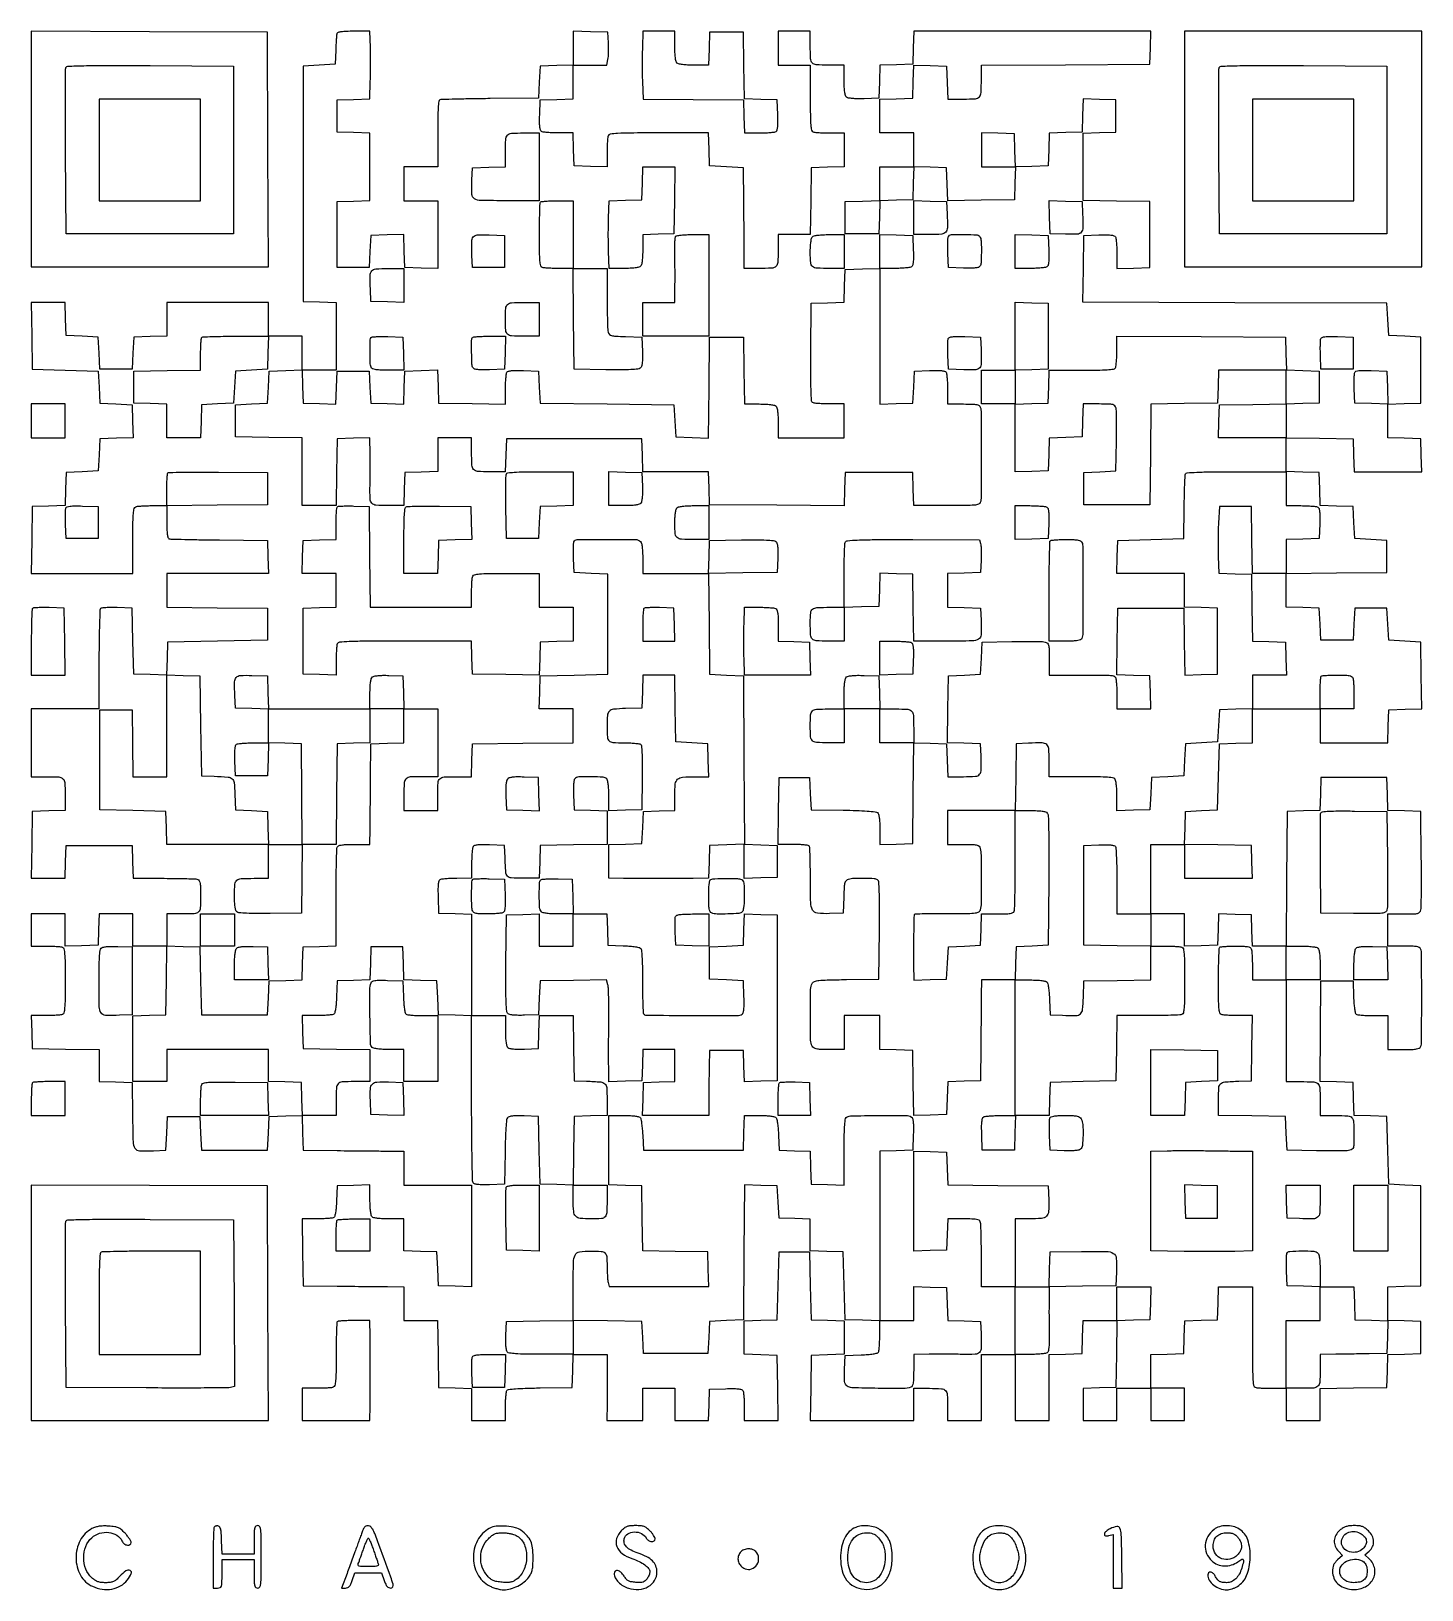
# Model space of a CAD drawing. Extents: x 156 to 936, y 95 to 969.
import ezdxf

# ---------------------------------------------------------------- set-up
doc = ezdxf.new("R2010")
doc.units = 0

msp = doc.modelspace()

# ---------------------------------------------------------------- linework, layer by layer
for points in [[(327.488341, 967.75, 0.062379), (327.299299, 966.905307, 0.004511), (327.092081, 964.517187, 0.006263), (326.905777, 961.655284, 0.004694), (326.769726, 958.5), (326.5, 950.5), (317.5, 950), (308.5, 949.5), (308.5, 883.5), (308.5, 817.5), (317.75, 817.212474), (327, 816.924948), (327, 797.962474), (327, 779), (317.5, 779), (308, 779), (308, 788.5), (308, 798), (298.5, 798), (289, 798), (289, 807.5), (289, 817), (260.5, 817), (232, 817), (232, 807.537526), (232, 798.075052), (222.75, 797.787526), (213.5, 797.5), (213, 788.5), (212.5, 779.5), (203.5, 779.5), (194.5, 779.5), (194, 788.5), (193.5, 797.5), (184.5, 798), (175.5, 798.5), (175.212474, 807.75), (174.924948, 817), (165.440409, 817), (155.955869, 817), (156.227935, 798.25), (156.5, 779.5), (175, 779), (193.5, 778.5), (194, 769.5), (194.5, 760.5), (203.5, 760), (212.5, 759.5), (212.787023, 750.288016), (213.074046, 741.076031), (203.787023, 740.788016), (194.5, 740.5), (194, 731.5), (193.5, 722.5), (184.5, 722), (175.5, 721.5), (175.212964, 712.287036), (174.925929, 703.074071), (165.712964, 702.787036), (156.5, 702.5), (156.227935, 683.75), (155.955869, 665), (184.477935, 665), (213, 665), (213, 683.393011, -0.002472), (213.051073, 693.723448, -0.018295), (213.27975, 698.640441, -0.036273), (213.711497, 701.393178, -0.24904), (214.581787, 702.393011, -0.06844), (215.599719, 702.631074, -0.007317), (218.0249, 702.821697, -0.008902), (220.933927, 702.955615, -0.00705), (224.081787, 703), (232, 703), (232, 693.968615, 0.008047), (232.067183, 689.79434, 0.024676), (232.297484, 686.975829, 0.032295), (232.665818, 685.115243, 0.243228), (233.25, 684.471843, 0.08223), (234.241867, 684.278701, 0.000699), (242.064063, 684.068778, 0.002444), (251.060818, 683.883914, 0.00157), (261.5, 683.753228), (288.5, 683.5), (288.787526, 674.25), (289.075052, 665), (260.537526, 665), (232, 665), (232, 655.515573), (232, 646.031147), (260.25, 645.765573), (288.5, 645.5), (288.5, 636.5), (288.5, 627.5), (260.5, 627), (232.5, 626.5), (232.211984, 617.212977), (231.923969, 607.925954), (222.711984, 608.212977), (213.5, 608.5), (213, 627), (212.5, 645.5), (204.092979, 645.792979, 0.009658), (200.810746, 645.843921, 0.013916), (197.907701, 645.752076, 0.009593), (195.523105, 645.564161, 0.173606), (194.842317, 645.242317, 0.189744), (194.499282, 644.453855, 0.001162), (194.236931, 636.509815, 0.004532), (194.039451, 627.378466, 0.002846), (193.966116, 616.699338), (193.933557, 589), (174.966778, 589), (156, 589), (156, 570), (156, 551), (163.918213, 551, -0.011384), (171.397656, 550.829682, -0.174757), (173.745668, 549.860252, -0.195866), (174.79962, 547.658129, -0.014889), (175, 540.930537), (175, 532.075052), (165.75, 531.787526), (156.5, 531.5), (156.227935, 512.75), (155.955869, 494), (165.440409, 494), (174.924948, 494), (175.212474, 503.25), (175.5, 512.5), (194, 512.5), (212.5, 512.5), (212.787526, 503.25), (213.075052, 494), (230.455738, 494, -0.003251), (237.230164, 493.95595, -0.004749), (243.195498, 493.821697, -0.002404), (248.244887, 493.63576, -0.081377), (249.418213, 493.393011, -0.191418), (250.215888, 492.657806, -0.070374), (250.68772, 491.171299, -0.03487), (250.936736, 488.615452, -0.006853), (251, 484, -0.015117), (250.798229, 477.3277, -0.196524), (249.742703, 475.134562, -0.173918), (247.393226, 474.169516, -0.011337), (239.918213, 474), (232, 474), (232, 465), (232, 456), (222.5, 456), (213, 456), (213, 465), (213, 474), (203.538933, 474), (194.077866, 474), (193.788933, 465.25), (193.5, 456.5), (184.25, 456.212474), (175, 455.924948), (175, 464.962474), (175, 474), (165.5, 474), (156, 474), (156, 465), (156, 456), (163.918213, 456, -0.00705), (167.066073, 455.955615, -0.008902), (169.9751, 455.821697, -0.007317), (172.400281, 455.631074, -0.06844), (173.418213, 455.393011, -0.248646), (174.287914, 454.395349, -0.036527), (174.720076, 451.657417, -0.018394), (174.948864, 446.766599, -0.00249), (175, 436.5, -0.00249), (174.948864, 426.233401, -0.018394), (174.720076, 421.342583, -0.036527), (174.287914, 418.604651, -0.248646), (173.418213, 417.606989, -0.068543), (172.399219, 417.368898, -0.007277), (169.964077, 417.178303, -0.008872), (167.042924, 417.044383, -0.007017), (163.880687, 417), (155.924948, 417), (156.212474, 407.75), (156.5, 398.5), (175.25, 398.227935), (194, 397.955869), (194, 389.015461), (194, 380.075052), (203.25, 379.787526), (212.5, 379.5), (212.772016, 360.763526, 0.004158), (213.106261, 346.126829, 0.128108), (214.125538, 342.660318, 0.253026), (216.624132, 341.181735, 0.020449), (224.520917, 341.199088), (231.5, 341.5), (232, 351), (232.5, 360.5), (241.5, 360.5), (250.5, 360.5), (251, 351), (251.5, 341.5), (270, 341.5), (288.5, 341.5), (289, 351), (289.5, 360.5), (298.713341, 360.787041), (307.926682, 361.074081), (308.213341, 351.287041), (308.5, 341.5), (327.5, 341.307091, 0.00017), (335.452664, 341.22905, 0.000156), (343.635938, 341.154079, 0.000156), (350.93674, 341.091744, 0.000514), (355.75, 341.057091), (365, 341), (365, 331.5), (365, 322), (384, 322), (403, 322), (403, 293.462474), (403, 264.924948), (393.75, 265.212474), (384.5, 265.5), (384, 275), (383.5, 284.5), (374.25, 284.787526), (365, 285.075052), (365, 294.037526), (365, 303), (356.7, 303, -0.011084), (353.171507, 303.07823, -0.020332), (350.306878, 303.322289, -0.021091), (348.139671, 303.689458, -0.144849), (347.2, 304.2, -0.145015), (346.688958, 305.141321, -0.021051), (346.321964, 307.315021, -0.020283), (346.078116, 310.190499, -0.01101), (346, 313.737526), (346, 322.075052), (336.75, 321.787526), (327.5, 321.5), (327.206033, 313.031844, -0.010674), (327.005667, 309.460658, -0.020911), (326.666992, 306.63313, -0.02067), (326.236162, 304.533237, -0.192561), (325.706033, 303.797157, -0.112747), (324.854448, 303.494361, -0.008694), (322.424353, 303.251296, -0.011557), (319.484266, 303.077071, -0.008556), (316.227935, 303.015313), (307.955869, 303), (308.227935, 284.25), (308.5, 265.5), (327.5, 265.299228, 0.000224), (335.452664, 265.218754, 0.000205), (343.635938, 265.142972, 0.000205), (350.936742, 265.081359, 0.000677), (355.75, 265.049228), (365, 265), (365, 255.5), (365, 246), (374.477935, 246), (383.955869, 246), (384.227935, 227.25), (384.5, 208.5), (393.75, 208.212474), (403, 207.924948), (403, 198.962474), (403, 190), (412.5, 190), (422, 190), (422.015313, 197.75, -0.009266), (422.078025, 200.807708, -0.012305), (422.254937, 203.583601, -0.009669), (422.502484, 205.875507, -0.110202), (422.809551, 206.726088, -0.223435), (423.777433, 207.339909, -0.01141), (427.573985, 207.731244, -0.01247), (433.090119, 208.034694, -0.003691), (441.544238, 208.226088), (459.5, 208.5), (459.787526, 217.75), (460.075052, 227), (469.537526, 227), (479, 227), (479.093918, 217.75, -0.002292), (479.117367, 213.539118, -0.001345), (479.108771, 208.5, -0.001345), (479.073066, 203.460889, -0.002292), (479.012598, 199.25), (478.83736, 190), (488.91868, 190), (499, 190), (499, 199), (499, 208), (508, 208), (517, 208), (517, 199), (517, 190), (526.461067, 190), (535.922134, 190), (536.211067, 198.75), (536.5, 207.5), (545.41543, 207.791346, -0.007874), (549.674656, 207.863419, -0.025891), (552.481964, 207.721257, -0.03736), (554.324421, 207.391596, -0.190691), (555.150117, 206.791346, -0.10844), (555.472644, 205.905885, -0.010308), (555.733216, 203.60277, -0.012782), (555.918998, 200.812394, -0.009736), (555.984687, 197.75), (556, 190), (565.522559, 190), (575.045117, 190), (574.772559, 208.25), (574.5, 226.5), (565.25, 226.787526), (556, 227.075052), (556, 236.5), (556, 245.924948), (565.25, 246.212474), (574.5, 246.5), (575, 265.5), (575.5, 284.5), (584, 284.5), (592.5, 284.5), (593, 265.5), (593.5, 246.5), (602.75, 246.212474), (612, 245.924948), (612, 236.5), (612, 227.075052), (602.75, 226.787526), (593.5, 226.5), (593.227441, 208.25), (592.954883, 190), (621.977441, 190), (651, 190), (651, 199), (651, 208), (659.893011, 208, -0.014293), (666.629342, 207.807402, -0.190034), (668.840438, 206.785965, -0.179949), (669.821795, 204.50542, -0.01257), (670, 197.418213), (670, 190), (679.5, 190), (689, 190), (689, 208.5), (689, 227), (698.5, 227), (708, 227), (708, 208.5), (708, 190), (717.5, 190), (727, 190), (727, 208.462474), (727, 226.924948), (736.25, 227.212474), (745.5, 227.5), (745.787526, 236.75), (746.075052, 246), (755.559591, 246), (765.044131, 246), (764.772065, 227.25), (764.5, 208.5), (755.25, 208.212474), (746, 207.924948), (746, 198.962474), (746, 190), (755.5, 190), (765, 190), (765, 199), (765, 208), (774.5, 208), (784, 208), (784, 199), (784, 190), (793.5, 190), (803, 190), (803, 199), (803, 208), (793.5, 208), (784, 208), (784, 217.462474), (784, 226.924948), (793.25, 227.212474), (802.5, 227.5), (802.787036, 236.712964), (803.074071, 245.925929), (812.287036, 246.212964), (821.5, 246.5), (821.787526, 255.75), (822.075052, 265), (831.537526, 265), (841, 265), (841, 237.106989, 0.001482), (841.047441, 221.102837, 0.01238), (841.269618, 213.864913, 0.020733), (841.66906, 209.7558, 0.273), (842.581787, 208.606989, 0.06844), (843.599719, 208.368926, 0.007317), (846.0249, 208.178303, 0.008902), (848.933927, 208.044385, 0.00705), (852.081787, 208), (860, 208), (860, 199), (860, 190), (869.5, 190), (879, 190), (879, 198.977935), (879, 207.955869), (897.75, 208.227935), (916.5, 208.5), (916.787036, 217.712964), (917.074071, 226.925929), (926.287036, 227.212964), (935.5, 227.5), (935.5, 236.5), (935.5, 245.5), (926.25, 245.787526), (917, 246.075052), (917, 255.5), (917, 264.924948), (926.25, 265.212474), (935.5, 265.5), (935.5, 293.5), (935.5, 321.5), (926.5, 322), (917.5, 322.5), (917, 341.5), (916.5, 360.5), (907.287036, 360.787036), (898.074071, 361.074071), (897.787036, 370.287036), (897.5, 379.5), (888.234491, 379.787731), (878.968982, 380.075462), (879.234491, 408.287731), (879.5, 436.5), (888.5, 436.5), (897.5, 436.5), (897.792098, 427.532999, 0.009786), (897.991711, 423.707636, 0.020298), (898.326695, 420.737125, 0.020215), (898.75425, 418.552989, 0.195149), (899.292098, 417.798312, 0.112618), (900.144238, 417.495093, 0.008743), (902.568616, 417.251635, 0.011595), (905.501991, 417.077158, 0.008591), (908.75, 417.015313), (917, 417), (917, 407.5), (917, 398), (925.893011, 398, 0.00673), (930.571713, 398.062976, 0.034532), (933.154102, 398.311531, 0.06988), (934.653872, 398.782907, 0.192406), (935.393011, 399.581787, 0.091131), (935.951795, 402.573538, 0.000722), (935.987056, 427, 0.000722), (935.951795, 451.426462, 0.091131), (935.393011, 454.418213, 0.192406), (934.653872, 455.217093, 0.06988), (933.154102, 455.688469, 0.034532), (930.571713, 455.937024, 0.00673), (925.893011, 456), (917, 456), (917, 465), (917, 474), (925.980948, 474, 0.004718), (931.547349, 474.05252, 0.05329), (933.733065, 474.327943, 0.154152), (934.853609, 474.996168, 0.122466), (935.511889, 476.25, 0.056278), (935.724366, 477.910045, 0.001377), (935.817795, 485.623438, 0.002973), (935.848704, 494.682513, 0.002017), (935.780941, 505), (935.5, 531.5), (926.287036, 531.787036), (917.074071, 532.074071), (916.787036, 541.287036), (916.5, 550.5), (898, 550.5), (879.5, 550.5), (879.212964, 541.287036), (878.925929, 532.074071), (869.712964, 531.787036), (860.5, 531.5), (860.237975, 493.75), (859.97595, 456), (850.526908, 456), (841.077866, 456), (840.788933, 464.75), (840.5, 473.5), (831.289473, 473.787003), (822.078945, 474.074007), (821.789473, 465.287003), (821.5, 456.5), (812.25, 456.212474), (803, 455.924948), (803, 464.962474), (803, 474), (793.5, 474), (784, 474), (784, 493.5), (784, 513), (793.5, 513), (803, 513), (803, 503.5), (803, 494), (822.037526, 494), (841.075052, 494), (840.787526, 503.25), (840.5, 512.5), (821.712768, 512.772202), (802.925536, 513.044404), (803.212768, 522.272202), (803.5, 531.5), (812.5, 532), (821.5, 532.5), (822, 551), (822.5, 569.5), (831.75, 569.787526), (841, 570.075052), (841, 579.537526), (841, 589), (860, 589), (879, 589), (879, 579.5), (879, 570), (897.962474, 570), (916.924948, 570), (917.212474, 579.25), (917.5, 588.5), (926.746433, 588.787479), (935.992866, 589.074957), (935.746433, 607.787479), (935.5, 626.5), (926.5, 627), (917.5, 627.5), (917, 636.5), (916.5, 645.5), (907.5, 645.5), (898.5, 645.5), (898, 636.5), (897.5, 627.5), (888.5, 627.5), (879.5, 627.5), (879, 636.5), (878.5, 645.5), (869.25, 645.787526), (860, 646.075052), (860, 655.521953), (860, 664.968853), (888.25, 665.234427), (916.5, 665.5), (916.5, 674.5), (916.5, 683.5), (907.5, 684), (898.5, 684.5), (898, 693.5), (897.5, 702.5), (888.287036, 702.787036), (879.074071, 703.074071), (878.787036, 712.287036), (878.5, 721.5), (869.25, 721.787526), (860, 722.075052), (860, 731.559591), (860, 741.044131), (878.75, 740.772065), (897.5, 740.5), (897.787526, 731.25), (898.075052, 722), (917.075052, 722), (936.075052, 722), (935.787526, 731.25), (935.5, 740.5), (926.25, 740.787526), (917, 741.075052), (917, 750.5), (917, 759.924948), (926.25, 760.212474), (935.5, 760.5), (935.5, 779), (935.5, 797.5), (926.5, 798), (917.5, 798.5), (917, 807.5), (916.5, 816.5), (831.227955, 816.75562), (745.955911, 817.01124), (746.227955, 835.75562), (746.5, 854.5), (754.914347, 854.793098, -0.008519), (758.914541, 854.864234, -0.027159), (761.5815, 854.721251, -0.039341), (763.340297, 854.389362, -0.187221), (764.149034, 853.793098, -0.110544), (764.472502, 852.893389, -0.009485), (764.732898, 850.445387, -0.01216), (764.918962, 847.480966, -0.009129), (764.984687, 844.212474), (765, 835.924948), (774.25, 836.212474), (783.5, 836.5), (783.5, 855), (783.5, 873.5), (764.75, 873.772065), (746, 874.044131), (746, 892.984539), (746, 911.924948), (755.25, 912.212474), (764.5, 912.5), (764.5, 921.5), (764.5, 930.5), (755.288016, 930.787023), (746.076031, 931.074046), (745.788016, 921.787023), (745.5, 912.5), (736.287036, 912.212964), (727.074071, 911.925929), (726.787036, 902.712964), (726.5, 893.5), (717.288016, 893.212977), (708.076031, 892.925954), (707.788016, 902.212977), (707.5, 911.5), (698.25, 911.787526), (689, 912.075052), (689, 902.537526), (689, 893), (698.537526, 893), (708.075052, 893), (707.787526, 883.75), (707.5, 874.5), (688.787816, 874.228074), (670.075632, 873.956148), (669.787816, 883.228074), (669.5, 892.5), (660.25, 892.787526), (651, 893.075052), (651, 902.537526), (651, 912), (641.5, 912), (632, 912), (632, 921.462474), (632, 930.924948), (641.25, 931.212474), (650.5, 931.5), (650.788016, 940.787023), (651.076031, 950.074046), (660.288016, 949.787023), (669.5, 949.5), (669.787526, 940.25), (670.075052, 931), (678.930537, 931, 0.014879), (685.657748, 931.200239, 0.195762), (687.859933, 932.253574, 0.174848), (688.829545, 934.600281, 0.011405), (689, 942.071996), (689, 949.980417), (736.25, 950.240208), (783.5, 950.5), (783.787526, 959.75), (784.075052, 969), (717.575052, 969), (651.075052, 969), (650.787526, 959.75), (650.5, 950.5), (641.287036, 950.212964), (632.074071, 949.925929), (631.787036, 940.712964), (631.5, 931.5), (623.15308, 931.207992, -0.010573), (619.52409, 931.15782, -0.020484), (616.626634, 931.297825, -0.022589), (614.450915, 931.592049, -0.128993), (613.40308, 932.080436, -0.145743), (612.748184, 933.061457, -0.038314), (612.326619, 934.924009, -0.02709), (612.074612, 937.660607, -0.009416), (612, 941.622445), (612, 950), (603.106989, 950, -0.014768), (596.349521, 950.199638, -0.195511), (594.14255, 951.252746, -0.175208), (593.170753, 953.599988, -0.01141), (593, 961.081787), (593, 969), (584, 969), (575, 969), (575, 959.5), (575, 950), (584, 950), (593, 950), (593, 931.606989, 0.002472), (593.051073, 921.276552, 0.018295), (593.27975, 916.359559, 0.036273), (593.711497, 913.606822, 0.24904), (594.581787, 912.606989, 0.06844), (595.599719, 912.368926, 0.007317), (598.0249, 912.178303, 0.008902), (600.933927, 912.044385, 0.00705), (604.081787, 912), (612, 912), (612, 902.537526), (612, 893.075052), (602.75, 892.787526), (593.5, 892.5), (593.227935, 873.75), (592.955869, 855), (583.977935, 855), (575, 855), (575, 846.106989, -0.014768), (574.800362, 839.349521, -0.195511), (573.747254, 837.14255, -0.175208), (571.400012, 836.170753, -0.01141), (563.918213, 836), (556, 836), (555.950772, 845.25, 0.000677), (555.918641, 850.063258, 0.000205), (555.857028, 857.364062, 0.000205), (555.781246, 865.547336, 0.000224), (555.700772, 873.5), (555.5, 892.5), (546, 893), (536.5, 893.5), (536.212474, 902.75), (535.924948, 912), (508.069463, 912, 0.001485), (492.087736, 911.952549, 0.012395), (484.858972, 911.730356, 0.020774), (480.755348, 911.330803, 0.272936), (479.606989, 910.418213, 0.068543), (479.368898, 909.399219, 0.007277), (479.178303, 906.964077, 0.008872), (479.044383, 904.042924, 0.007017), (479, 900.880687), (479, 892.924948), (469.75, 893.212474), (460.5, 893.5), (460.212474, 902.75), (459.924948, 912), (451.712474, 912.015313, -0.009211), (448.472742, 912.081044, -0.012245), (445.532567, 912.267102, -0.009596), (443.104817, 912.527569, -0.110258), (442.206902, 912.850966, -0.187221), (441.610638, 913.659703, -0.039341), (441.278749, 915.4185, -0.027159), (441.135766, 918.085459, -0.008519), (441.206902, 922.085653), (441.5, 930.5), (450.75, 930.787526), (460, 931.075052), (460, 940.537526), (460, 950), (469.454687, 950), (478.909374, 950), (479.515505, 953.25, 0.028289), (479.728227, 954.905147, 0.009836), (479.852282, 957.307813, 0.009734), (479.885353, 959.964524, 0.011185), (479.810818, 962.5), (479.5, 968.5), (469.75, 968.786212), (460, 969.072424), (460, 959.573738), (460, 950.075052), (450.75, 949.787526), (441.5, 949.5), (441, 940.5), (440.5, 931.5), (413.5, 931.247833, 0.001574), (403.060819, 931.117478, 0.00245), (394.064062, 930.932721, 0.000701), (386.241988, 930.722772, 0.082416), (385.25, 930.529218, 0.280514), (384.607622, 929.712825, 0.0135), (384.273156, 926.115133, 0.013242), (384.057957, 920.631012, 0.003185), (384, 911.531385), (384, 893), (374.5, 893), (365, 893), (365, 883.5), (365, 874), (374.5, 874), (384, 874), (384, 854.962474), (384, 835.924948), (374.75, 836.212474), (365.5, 836.5), (365.211984, 845.787023), (364.923969, 855.074046), (355.711984, 854.787023), (346.5, 854.5), (346, 845.5), (345.5, 836.5), (336.5, 836.5), (327.5, 836.5), (327.5, 855), (327.5, 873.5), (336.75, 873.787526), (346, 874.075052), (346, 893), (346, 911.924948), (336.75, 912.212474), (327.5, 912.5), (327.5, 921.5), (327.5, 930.5), (336.684374, 930.786657), (345.868749, 931.073315), (346.184374, 940.960666, 0.004679), (346.284634, 945.405461, 0.002928), (346.322824, 950.609681, 0.002938), (346.300292, 955.736868, 0.00535), (346.212474, 959.924009), (345.924948, 969), (336.931089, 969, 0.008062), (332.771989, 968.932935, 0.024846), (329.969044, 968.702776, 0.032693), (328.12299, 968.334376, 0.245695)], [(498.820969, 959.75, 0.00573), (498.722377, 955.505845, 0.003235), (498.695107, 950.357653, 0.003228), (498.734731, 945.163432, 0.00529), (498.843226, 940.765415), (499.186451, 931.03083), (527.343226, 930.765415), (555.5, 930.5), (555.787526, 921.25), (556.075052, 912), (564.287526, 912.015313, 0.009211), (567.527258, 912.081044, 0.012245), (570.467433, 912.267102, 0.009596), (572.895183, 912.527569, 0.110258), (573.793098, 912.850966, 0.187221), (574.389362, 913.659703, 0.039341), (574.721251, 915.4185, 0.027159), (574.864234, 918.085459, 0.008519), (574.793098, 922.085653), (574.5, 930.5), (565.271928, 930.787236), (556.043857, 931.074471), (555.771928, 949.787236), (555.5, 968.5), (546, 968.5), (536.5, 968.5), (536.212474, 959.25), (535.924948, 950), (527.662474, 950, -0.011159), (524.152513, 950.078344, -0.02038), (521.298731, 950.322617, -0.021131), (519.138013, 950.689961, -0.144682), (518.2, 951.2, -0.144849), (517.689458, 952.139671, -0.021091), (517.322289, 954.306878, -0.020332), (517.07823, 957.171507, -0.011084), (517, 960.7), (517, 969), (508.070969, 969), (499.141938, 969)], [(269.5, 902.5), (269.5, 855.5), (222.5, 855.5), (175.5, 855.5), (175.239372, 901.5, -0.000997), (175.174287, 919.225103, -0.001596), (175.197198, 934.357597, -0.000282), (175.267665, 947.72814, -0.090314), (175.461789, 948.759906, -0.301449), (176.45055, 949.464468, -0.003096), (185.402033, 949.70934, -0.005599), (198.68089, 949.841585, -0.001079), (222.722417, 949.759906), (269.5, 949.5)], [(916.5, 902.5), (916.5, 855.5), (869.5, 855.5), (822.5, 855.5), (822.239372, 901.5, -0.000997), (822.174287, 919.225103, -0.001596), (822.197198, 934.357597, -0.000282), (822.267665, 947.72814, -0.090314), (822.461789, 948.759906, -0.301449), (823.45055, 949.464468, -0.003096), (832.402033, 949.70934, -0.005599), (845.68089, 949.841585, -0.001079), (869.722417, 949.759906), (916.5, 949.5)], [(441, 893), (441, 874), (422.519052, 874, -0.004239), (408.063884, 874.122541, -0.13093), (404.637957, 875.097794, -0.25447), (403.172345, 877.572324, -0.019865), (403.199088, 885.520917), (403.5, 892.5), (412.75, 892.787526), (422, 893.075052), (422, 900.955738, -0.011491), (422.171283, 908.407908, -0.175559), (423.143776, 910.750156, -0.19511), (425.350994, 911.800898, -0.014732), (432.106989, 912), (441, 912)], [(516.772065, 874.25), (516.5, 855.5), (507.75, 855.211067), (499, 854.922134), (499, 846.661067, -0.011162), (498.921652, 843.1518, -0.020382), (498.67737, 840.298426, -0.021133), (498.31002, 838.13795, -0.144676), (497.8, 837.2, -0.144419), (496.86461, 836.690761, -0.021194), (494.714083, 836.32314, -0.020457), (491.877361, 836.078525, -0.011278), (488.39653, 836), (480.193059, 836), (479.84653, 845.5, -0.005726), (479.738415, 849.822252, -0.003373), (479.703223, 854.989347, -0.003373), (479.737724, 860.152997, -0.005761), (479.845294, 864.463735), (480.190588, 873.92747), (489.345294, 874.213735), (498.5, 874.5), (498.787526, 883.75), (499.075052, 893), (508.059591, 893), (517.044131, 893)], [(669.800912, 866.520917, -0.012322), (669.941866, 858.88044, -0.176722), (669.009281, 856.372662, -0.202101), (666.732324, 855.227183, -0.01682), (659.980948, 855), (651, 855), (651, 864.537526), (651, 874.075052), (660.25, 873.787526), (669.5, 873.5)], [(745.800912, 866.520917, -0.011928), (745.949111, 858.817355, -0.176334), (745.027485, 856.321246, -0.210428), (742.784833, 855.229016, -0.017872), (736.221282, 855.211486), (727.5, 855.5), (727.211971, 864.788029), (726.923942, 874.076058), (736.211971, 873.788029), (745.5, 873.5)], [(460, 855), (460, 836), (469.5, 836), (479, 836), (479.013655, 819.25, 0.003275), (479.062099, 812.672437, 0.004523), (479.197649, 806.769982, 0.002893), (479.384854, 801.818939, 0.054643), (479.620844, 800.286107, 0.128699), (480.320818, 799.057677, 0.137237), (481.517376, 798.366029, 0.050018), (483.815485, 798.01544, 0.005038), (489.357189, 797.786107), (498.5, 797.5), (498.787955, 789.403945, -0.008942), (498.858305, 785.422674, -0.030291), (498.700505, 782.829635, -0.047636), (498.323256, 781.114815, -0.142536), (497.657104, 780.130385, -0.150949), (496.310631, 779.572043, -0.011656), (492.363156, 779.294702, -0.011716), (486.712463, 779.162451, -0.003819), (478.369149, 779.226441), (460.5, 779.5), (460.234427, 807.75), (459.968853, 836), (452.066214, 836, -0.006905), (448.926945, 836.043357, -0.008767), (446.030989, 836.174211, -0.007137), (443.61732, 836.360337, -0.068902), (442.61809, 836.593058, -0.249737), (441.776368, 837.562638, -0.035249), (441.354065, 840.265408, -0.01854), (441.127703, 845.032304, -0.002685), (441.079032, 854.757688, -0.002744), (441.118806, 861.552996, -0.004262), (441.235231, 867.413001, -0.001371), (441.392841, 872.473969, -0.130661), (441.601747, 873.16463, -0.228282), (442.122665, 873.497311, -0.007844), (444.592788, 873.75461, -0.013297), (447.595167, 873.939519, -0.00873), (451.059017, 874), (460, 874)], [(650.793098, 846.085653, -0.008519), (650.864234, 842.085459, -0.027159), (650.721251, 839.4185, -0.039341), (650.389362, 837.659703, -0.187221), (649.793098, 836.850966, -0.110402), (648.894283, 836.527533, -0.00954), (646.45641, 836.267102, -0.012203), (643.504112, 836.081041, -0.00917), (640.25, 836.015313), (632, 836), (632, 797.962474), (632, 759.924948), (641.25, 760.212474), (650.5, 760.5), (651, 769.5), (651.5, 778.5), (659.914347, 778.793098, -0.008519), (663.914541, 778.864234, -0.027159), (666.5815, 778.721251, -0.039341), (668.340297, 778.389362, -0.187221), (669.149034, 777.793098, -0.110402), (669.472467, 776.894283, -0.00954), (669.732898, 774.45641, -0.012203), (669.918959, 771.504112, -0.00917), (669.984687, 768.25), (670, 760), (678.932612, 760, -0.005922), (683.906372, 759.941094, -0.039894), (686.357746, 759.686638, -0.096037), (687.693214, 759.161482, -0.181709), (688.37918, 758.25, -0.070784), (688.853141, 754.988829, -0.00071), (688.890082, 731.485661, -0.000699), (688.860759, 707.963158, -0.071946), (688.387323, 704.75, -0.248923), (687.420822, 703.768826, -0.053239), (684.996568, 703.280879, -0.020897), (680.370149, 703.047244, -0.002167), (669.470138, 703), (651.075052, 703), (650.787526, 712.25), (650.5, 721.5), (631.5, 721.5), (612.5, 721.5), (612.212316, 712.238012), (611.924631, 702.976023), (574.212316, 703.238012), (536.5, 703.5), (536.212474, 712.75), (535.924948, 722), (517.5, 722), (499.075052, 722), (498.787526, 731.25), (498.5, 740.5), (460.5, 740.5), (422.5, 740.5), (422.212474, 731.25), (421.924948, 722), (413.069463, 722, -0.014889), (406.341871, 722.20038, -0.195866), (404.139748, 723.254332, -0.174757), (403.170318, 725.602344, -0.011384), (403, 733.081787), (403, 741), (393.5, 741), (384, 741), (384, 731.537526), (384, 722.075052), (374.75, 721.787526), (365.5, 721.5), (365.212474, 712.25), (364.924948, 703), (356.069463, 703, -0.016344), (349.322654, 703.220604, -0.199047), (347.050727, 704.341506, -0.173611), (346.074709, 706.815884, -0.011863), (346.011935, 714.478596, 0.002016), (346.054921, 718.216118, 0.001053), (346.079884, 722.871923, 0.001048), (346.085422, 727.647761, 0.001604), (346.068271, 731.787526), (346, 741.075052), (336.75, 740.787526), (327.5, 740.5), (327.227935, 721.75), (326.955869, 703), (317.477935, 703), (308, 703), (308, 721.977935), (308, 740.955869), (289.25, 741.227935), (270.5, 741.5), (270.5, 750.5), (270.5, 759.5), (279.5, 760), (288.5, 760.5), (289, 769.5), (289.5, 778.5), (298.711984, 778.787023), (307.923969, 779.074046), (308.211984, 769.787023), (308.5, 760.5), (317.711984, 760.212977), (326.923969, 759.925954), (327.211984, 769.212977), (327.5, 778.5), (336.5, 778.5), (345.5, 778.5), (346, 769.5), (346.5, 760.5), (355.711984, 760.212977), (364.923969, 759.925954), (365.211984, 769.212977), (365.5, 778.5), (374.711984, 778.787023), (383.923969, 779.074046), (384.211984, 769.787023), (384.5, 760.5), (403.25, 760.227935), (422, 759.955869), (422.015313, 768.227935, -0.009146), (422.081039, 771.490502, -0.012178), (422.267102, 774.449928, -0.009508), (422.527512, 776.893757, -0.110486), (422.850966, 777.793098, -0.187221), (423.659703, 778.389362, -0.039341), (425.4185, 778.721251, -0.027159), (428.085459, 778.864234, -0.008519), (432.085653, 778.793098), (440.5, 778.5), (441, 769.5), (441.5, 760.5), (479, 760), (516.5, 759.5), (517, 750.5), (517.5, 741.5), (526.734363, 741.212681), (535.968727, 740.925362), (536.234363, 769.212681), (536.5, 797.5), (546, 797.5), (555.5, 797.5), (555.772065, 778.75), (556.044131, 760), (564.322065, 760, -0.011128), (567.839661, 759.921703, -0.02036), (570.697912, 759.677518, -0.021115), (572.861303, 759.310247, -0.144751), (573.8, 758.8, -0.144849), (574.310542, 757.860329, -0.021091), (574.677711, 755.693122, -0.020332), (574.92177, 752.828493, -0.011084), (575, 749.3), (575, 741), (593.5, 741), (612, 741), (612, 750.5), (612, 760), (603.75, 760.015313, -0.008379), (600.504228, 760.075732, -0.011367), (597.577807, 760.245955, -0.008447), (595.158095, 760.483187, -0.113448), (594.323386, 760.778975, -0.241046), (593.720088, 761.805709, -0.005693), (593.451343, 767.545226, -0.008283), (593.295938, 775.793907, -0.002175), (593.323386, 789.013662), (593.5, 816.5), (602.712964, 816.787036), (611.925929, 817.074071), (612.212964, 826.287036), (612.5, 835.5), (622.25, 835.786212), (632, 836.072424), (632, 845.573738), (632, 855.075052), (641.25, 854.787526), (650.5, 854.5)], [(421.5, 845.5), (421.5, 836.5), (412.5, 836.5), (403.5, 836.5), (403.199088, 843.479083, -0.011928), (403.050889, 851.182645, -0.176334), (403.972515, 853.678754, -0.210428), (406.215167, 854.770984, -0.017872), (412.778718, 854.788514), (421.5, 854.5)], [(536, 826.5), (536, 798), (517.5, 798), (499, 798), (499, 807.5), (499, 817), (508, 817), (517, 817), (517.096907, 826.25, 0.00233), (517.121185, 830.423715, 0.00143), (517.112818, 835.342242, 0.001433), (517.076672, 840.209764, 0.002557), (517.014992, 844.212951, -0.007056), (516.993119, 847.626231, -0.009914), (517.076973, 850.671106, -0.006576), (517.23031, 853.202003, -0.120557), (517.477103, 853.962951, -0.218269), (518.110749, 854.384853, -0.012455), (520.494428, 854.703082, -0.01672), (523.502134, 854.927188, -0.010234), (527.059017, 855), (536, 855)], [(612, 845.5), (612, 836), (604.081787, 836, -0.01065), (596.689481, 836.157481, -0.159949), (594.309746, 837.052708, -0.206765), (593.227098, 839.102218, -0.019554), (593, 844.906989, -0.012415), (593.08019, 848.136184, -0.021121), (593.327993, 850.825282, -0.021703), (593.698102, 852.888147, -0.142062), (594.2, 853.8, -0.144849), (595.139671, 854.310542, -0.021091), (597.306878, 854.677711, -0.020332), (600.171507, 854.92177, -0.011084), (603.7, 855), (612, 855)], [(688.393011, 853.418213, -0.084529), (688.923441, 850.770951, -0.011036), (688.963962, 845.001062, -0.008945), (688.771604, 839.163368, -0.129339), (688.149034, 837.206902, -0.187221), (687.340297, 836.610638, -0.039341), (685.5815, 836.278749, -0.027159), (682.914541, 836.135766, -0.008519), (678.914347, 836.206902), (670.5, 836.5), (670.205027, 844.411609, -0.006569), (670.129541, 847.539392, -0.008656), (670.147568, 850.392336, -0.006579), (670.235027, 852.7687, -0.079281), (670.423642, 853.661609, -0.29562), (672.229032, 854.976623, -0.017051), (679.405167, 855.124149, -0.01715), (686.575238, 854.780866, -0.288164)], [(726.793098, 846.085653, -0.008519), (726.864234, 842.085459, -0.027159), (726.721251, 839.4185, -0.039341), (726.389362, 837.659703, -0.187221), (725.793098, 836.850966, -0.110402), (724.894283, 836.527533, -0.00954), (722.45641, 836.267102, -0.012203), (719.504112, 836.081041, -0.00917), (716.25, 836.015313), (708, 836), (708, 845.537526), (708, 855.075052), (717.25, 854.787526), (726.5, 854.5)], [(365, 826.462474), (365, 816.924948), (355.75, 817.212474), (346.5, 817.5), (346.199088, 824.479083, -0.012322), (346.058134, 832.11956, -0.176722), (346.990719, 834.627338, -0.202101), (349.267676, 835.772817, -0.01682), (356.019052, 836), (365, 836)], [(441, 807.5), (441, 798), (432.106989, 798, -0.013336), (425.429165, 798.178146, -0.177094), (423.202154, 799.129957, -0.190499), (422.197642, 801.264457, -0.015844), (422, 807.5, -0.015844), (422.197642, 813.735543, -0.190499), (423.202154, 815.870043, -0.177094), (425.429165, 816.821854, -0.013336), (432.106989, 817), (441, 817)], [(726.5, 798), (726.5, 779.5), (717.25, 779.212474), (708, 778.924948), (708, 769.424948), (708, 759.924948), (717.25, 760.212474), (726.5, 760.5), (726.787213, 769.726378), (727.074426, 778.952756), (745.211075, 778.948676, 0.003332), (754.135816, 779.006148, 0.013504), (759.568611, 779.224179, 0.014874), (763.132525, 779.570472, 0.223283), (764.158549, 780.222298, 0.110835), (764.478341, 781.112991, 0.009383), (764.735693, 783.550989, 0.012083), (764.919662, 786.503031, 0.009055), (764.984687, 789.759792), (765, 798.019583), (812.25, 797.759792), (859.5, 797.5), (859.787036, 788.287036), (860.074071, 779.074071), (869.287036, 778.787036), (878.5, 778.5), (878.5, 769.5), (878.5, 760.5), (869.25, 760.212474), (860, 759.924948), (860, 750.462474), (860, 741), (840.962474, 741), (821.924948, 741), (822.212474, 750.25), (822.5, 759.5), (841.25, 759.772065), (860, 760.044131), (860, 769.522065), (860, 779), (841.037526, 779), (822.075052, 779), (821.787526, 769.75), (821.5, 760.5), (802.765536, 760.227992), (784.031072, 759.955984), (783.765536, 731.727992), (783.5, 703.5), (765, 703.5), (746.5, 703.5), (746.5, 712.5), (746.5, 721.5), (755.5, 722), (764.5, 722.5), (764.785515, 739, 0.003332), (764.854498, 745.484344, 0.004581), (764.824256, 751.314063, 0.002978), (764.724981, 756.202744, 0.053901), (764.516463, 757.75, 0.121969), (763.856882, 759.003453, 0.153964), (762.737505, 759.671603, 0.053446), (760.557649, 759.947314, 0.004756), (755.018474, 760), (746.075052, 760), (745.787526, 750.75), (745.5, 741.5), (736.287036, 741.212964), (727.074071, 740.925929), (726.787036, 731.712964), (726.5, 722.5), (717.25, 722.212474), (708, 721.924948), (708, 740.962474), (708, 760), (698.5, 760), (689, 760), (689, 769.5), (689, 779), (698.5, 779), (708, 779), (708, 798.037526), (708, 817.075052), (717.25, 816.787526), (726.5, 816.5)], [(288.787526, 788.75), (288.5, 779.5), (279.5, 779), (270.5, 778.5), (270, 769.5), (269.5, 760.5), (260.5, 760), (251.5, 759.5), (251.212474, 750.25), (250.924948, 741), (241.462474, 741), (232, 741), (232, 750.462474), (232, 759.924948), (222.75, 760.212474), (213.5, 760.5), (213.5, 769.5), (213.5, 778.5), (232.25, 778.772065), (251, 779.044131), (251, 787.855399, -0.007056), (251.048335, 791.28013, -0.0105), (251.195833, 794.27419, -0.005895), (251.400825, 796.768066, -0.174642), (251.666667, 797.333333, -0.188158), (252.281948, 797.603267, -0.001615), (257.53394, 797.804167, -0.005358), (263.61415, 797.951879, -0.003394), (270.704192, 798), (289.075052, 798)], [(364.787526, 788.25), (365.075052, 779), (356.144515, 779, -0.006687), (351.443624, 779.062877, -0.034414), (348.851928, 779.311272, -0.069706), (347.347501, 779.782488, -0.192751), (346.606989, 780.581787, -0.084655), (346.08856, 783.17253, -0.008573), (346.016396, 789.476416, -0.005234), (346.122173, 796.019072, -0.192), (346.702644, 797.369311, -0.179987), (347.290922, 797.638564, -0.007016), (349.709672, 797.781547, -0.011703), (352.626528, 797.84459, -0.007913), (355.952644, 797.785977), (364.5, 797.5)], [(421.787526, 788.75), (421.5, 779.5), (413.085653, 779.206902, -0.008519), (409.085459, 779.135766, -0.027159), (406.4185, 779.278749, -0.039341), (404.659703, 779.610638, -0.187221), (403.850966, 780.206902, -0.131906), (403.206577, 782.26788, -0.007493), (403.033407, 788.992136, -0.005877), (403.040216, 795.8478, -0.195602), (403.666667, 797.333333, -0.174822), (404.232541, 797.599219, -0.00583), (406.743315, 797.804167, -0.010438), (409.756615, 797.951668, -0.007009), (413.204192, 798), (422.075052, 798)], [(688.800912, 790.520917, -0.011928), (688.949111, 782.817355, -0.176334), (688.027485, 780.321246, -0.210428), (685.784833, 779.229016, -0.017872), (679.221282, 779.211486), (670.5, 779.5), (670.205027, 787.411609, -0.006757), (670.130652, 790.542211, -0.008847), (670.151984, 793.403842, -0.006825), (670.2445, 795.787219, -0.078651), (670.438673, 796.700781, -0.222283), (671.127059, 797.364206, -0.05328), (672.715903, 797.724548, -0.030281), (675.338027, 797.871594, -0.007113), (679.733647, 797.789171), (688.5, 797.5)], [(897.5, 788.5), (897.5, 779.5), (888.5, 779.5), (879.5, 779.5), (879.205027, 787.411609, -0.006757), (879.130652, 790.542211, -0.008847), (879.151984, 793.403842, -0.006825), (879.2445, 795.787219, -0.078651), (879.438673, 796.700781, -0.222283), (880.127059, 797.364206, -0.05328), (881.715903, 797.724548, -0.030281), (884.338027, 797.871594, -0.007113), (888.733647, 797.789171), (897.5, 797.5)], [(916.788029, 769.211971), (917.076058, 759.923942), (907.788029, 760.211971), (898.5, 760.5), (898.205027, 768.411609, -0.006757), (898.130652, 771.542211, -0.008847), (898.151984, 774.403842, -0.006825), (898.2445, 776.787219, -0.078651), (898.438673, 777.700781, -0.222283), (899.127059, 778.364206, -0.05328), (900.715903, 778.724548, -0.030281), (903.338027, 778.871594, -0.007113), (907.733647, 778.789171), (916.5, 778.5)], [(288.5, 712.5), (288.5, 703.5), (260.25, 703.234427), (232, 702.968853), (232, 711.81776, -0.007189), (232.049466, 715.258006, -0.010674), (232.200386, 718.267686, -0.006079), (232.41027, 720.772162, -0.174137), (232.682165, 721.348832, -0.194259), (233.327655, 721.623004, -0.000793), (241.261996, 721.752621, -0.003757), (250.314551, 721.81811, -0.002338), (260.932165, 721.765499), (288.5, 721.5)], [(460, 712.537526), (460, 703.075052), (450.75, 702.787526), (441.5, 702.5), (441, 693.5), (440.5, 684.5), (431.5, 684.5), (422.5, 684.5), (422.275098, 702, -0.002449), (422.221038, 708.796851, -0.003679), (422.246544, 714.726562, -0.001524), (422.321137, 719.798143, -0.080977), (422.493713, 720.75, -0.284816), (423.297129, 721.392943, -0.013546), (426.885401, 721.727153, -0.013271), (432.362241, 721.942177, -0.003175), (441.468615, 722), (460, 722)], [(498.793771, 713.655204, -0.01153), (498.842502, 710.264652, -0.021342), (498.701133, 707.514748, -0.023545), (498.405224, 705.431833, -0.126804), (497.921326, 704.405204, -0.145524), (496.939147, 703.748928, -0.03848), (495.078343, 703.326735, -0.027148), (492.342652, 703.0746, -0.009406), (488.377555, 703), (480, 703), (480, 712.537526), (480, 722.075052), (489.25, 721.787526), (498.5, 721.5)], [(860, 712.5), (860, 703), (868.25, 702.984687, -0.00917), (871.504112, 702.918959, -0.012203), (874.45641, 702.732898, -0.00954), (876.894283, 702.472467, -0.110402), (877.793098, 702.149034, -0.187221), (878.389362, 701.340297, -0.039341), (878.721251, 699.5815, -0.027159), (878.864234, 696.914541, -0.008519), (878.793098, 692.914347), (878.5, 684.5), (869.25, 684.212474), (860, 683.924948), (860, 674.462474), (860, 665), (850.522065, 665), (841.044131, 665), (840.772065, 683.75), (840.5, 702.5), (831.5, 702.5), (822.5, 702.5), (822, 693.261208, 0.007029), (821.830986, 689.039108, 0.004053), (821.740217, 683.953154, 0.004049), (821.731843, 678.844746, 0.006767), (821.81776, 674.547837), (822.13552, 665.073258), (831.31776, 664.786629), (840.5, 664.5), (840.771928, 645.787236), (841.043857, 627.074471), (850.271928, 626.787236), (859.5, 626.5), (859.787526, 617.25), (860.075052, 608), (850.537526, 608), (841, 608), (841, 598.537526), (841, 589.075052), (831.75, 588.787526), (822.5, 588.5), (822, 579.5), (821.5, 570.5), (812.5, 570), (803.5, 569.5), (803, 560.5), (802.5, 551.5), (793.5, 551), (784.5, 550.5), (784, 541.5), (783.5, 532.5), (774.25, 532.212474), (765, 531.924948), (765, 540.262474, 0.01101), (764.921884, 543.809501, 0.020283), (764.678036, 546.684979, 0.021051), (764.311042, 548.858679, 0.145015), (763.8, 549.8, 0.17093), (762.588868, 550.380286, 0.011288), (758.675375, 550.716292, 0.011908), (753.080768, 550.936048, 0.003861), (744.8, 551), (727, 551), (727, 559.980948, 0.01682), (726.772817, 566.732324, 0.202101), (725.627338, 569.009281, 0.176722), (723.11956, 569.941866, 0.012322), (715.479083, 569.800912), (708.5, 569.5), (708.227935, 550.75), (707.955869, 532), (716.35549, 532, -0.009494), (720.288733, 531.925307, -0.026343), (723.042479, 531.674997, -0.036241), (724.930431, 531.261186, -0.14854), (725.897999, 530.622903, -0.165245), (726.474645, 529.114716, -0.003639), (726.715525, 521.18942, -0.00594), (726.840096, 510.093641, -0.001695), (726.770444, 492.872903), (726.5, 456.5), (717.5, 456), (708.5, 455.5), (708.212474, 446.25), (707.924948, 437), (716.340029, 437, -0.009847), (720.153251, 436.924898, -0.024175), (722.945269, 436.679335, -0.030203), (724.911654, 436.287979, -0.156568), (725.833879, 435.700164, -0.126595), (726.271826, 434.772011, -0.012295), (726.682026, 432.299919, -0.014976), (727.015093, 429.281363, -0.011302), (727.206324, 425.950164), (727.5, 417.5), (734.479083, 417.199088, 0.012739), (742.057347, 417.065605, 0.177046), (744.578192, 418.009645, 0.194277), (745.776454, 420.321238, 0.015844), (746.212602, 427.259666), (746.5, 436.5), (765.25, 436.772065), (784, 437.044131), (784, 446.5), (784, 455.955869), (765.25, 456.227935), (746.5, 456.5), (746.5, 484.5), (746.5, 512.5), (754.914347, 512.793098, -0.008519), (758.914541, 512.864234, -0.027159), (761.5815, 512.721251, -0.039341), (763.340297, 512.389362, -0.187221), (764.149034, 511.793098, -0.128488), (764.47857, 510.763477, -0.002861), (764.732898, 505.51891, -0.006287), (764.919391, 499.337338, -0.004187), (764.984687, 492.25), (765, 474), (774.5, 474), (784, 474), (784, 465), (784, 456), (791.918213, 456, -0.00705), (795.066073, 455.955615, -0.008902), (797.9751, 455.821697, -0.007317), (800.400281, 455.631074, -0.06844), (801.418213, 455.393011, -0.248646), (802.287914, 454.395349, -0.036527), (802.720076, 451.657417, -0.018394), (802.948864, 446.766599, -0.00249), (803, 436.5, -0.00249), (802.948864, 426.233401, -0.018394), (802.720076, 421.342583, -0.036527), (802.287914, 418.604651, -0.248646), (801.418213, 417.606989, -0.081387), (800.244749, 417.364235, -0.002401), (795.191102, 417.178303, -0.004745), (789.220935, 417.044049, -0.003248), (782.440771, 417), (765.045117, 417), (764.772559, 398.75), (764.5, 380.5), (746, 380), (727.5, 379.5), (727.212474, 370.25), (726.924948, 361), (717.498686, 361), (708.072424, 361), (707.786212, 351.25), (707.5, 341.5), (698.5, 341.5), (689.5, 341.5), (689.208654, 350.41543, -0.007874), (689.136581, 354.674656, -0.025891), (689.278743, 357.481964, -0.03736), (689.608404, 359.324421, -0.190691), (690.208654, 360.150117, -0.110447), (691.10652, 360.473134, -0.009524), (693.544105, 360.733216, -0.01219), (696.496014, 360.919039, -0.009158), (699.75, 360.984687), (708, 361), (708, 399), (708, 437), (698.5, 437), (689, 437), (688.916583, 428.25, 0.000134), (688.87364, 423.615372, 0.000037), (688.808736, 416.342188, 0.000037), (688.736478, 408.10741, 0.000039), (688.666583, 400), (688.5, 380.5), (679.287036, 380.212964), (670.074071, 379.925929), (669.787036, 370.712964), (669.5, 361.5), (660.272703, 361.212775), (651.045405, 360.925549), (650.772703, 379.212775), (650.5, 397.5), (641.25, 397.787526), (632, 398.075052), (632, 407.537526), (632, 417), (622, 417), (612, 417), (612, 407.5), (612, 398), (603.535184, 398, -0.006823), (598.803829, 398.064565, -0.042406), (596.394516, 398.335669, -0.091827), (594.979335, 398.900833, -0.129798), (594.059152, 399.889473, -0.119633), (593.188966, 403.251589, -0.003774), (593.080946, 417.499024, -0.003774), (593.188013, 431.746584, -0.11965), (594.057987, 435.10835, -0.191095), (595.290806, 436.15046, -0.053622), (597.799894, 436.703602, -0.021427), (602.456925, 437.01607, -0.0023), (613.273159, 437.227531), (631.5, 437.5), (631.765825, 464.931203, 0.001979), (631.845401, 478.813182, 0.009294), (631.711232, 486.79195, 0.00833), (631.437926, 492.036907, 0.238497), (630.765825, 493.16589, 0.129758), (628.854485, 493.772895, 0.009123), (623.194442, 493.949471, 0.012887), (617.576606, 493.877377, 0.055891), (614.286107, 493.379156, 0.128699), (613.057677, 492.679182, 0.137237), (612.366029, 491.482624, 0.050018), (612.01544, 489.184515, 0.005038), (611.786107, 483.642811), (611.5, 474.5), (603.861486, 474.209943, -0.035148), (597.003837, 474.431601, -0.247468), (594.315071, 476.223197, -0.118926), (593.219998, 480.321543, -0.006156), (593.054072, 494.094746, 0.003233), (593.013246, 500.679569, 0.00496), (592.88444, 506.381645, 0.001841), (592.707366, 511.272648, 0.129137), (592.470272, 512.048101, 0.220974), (591.897363, 512.42531, 0.010632), (589.56876, 512.72038, 0.015695), (586.704513, 512.930979, 0.010502), (583.418918, 513), (574.955869, 513), (575.227935, 531.75), (575.5, 550.5), (584, 550.5), (592.5, 550.5), (593, 541.5), (593.5, 532.5), (611.426204, 532.226208, -0.004527), (619.018538, 532.041483, -0.009449), (624.9248, 531.732439, -0.006421), (629.490107, 531.347971, -0.150078), (630.676204, 530.853763, -0.154111), (631.279807, 529.916721, -0.032057), (631.678033, 527.975643, -0.024846), (631.925039, 525.194287, -0.009724), (632, 521.340029), (632, 512.924948), (641.25, 513.212474), (650.5, 513.5), (650.765573, 541.75), (651.031147, 570), (641.515573, 570), (632, 570), (632, 579.5), (632, 589), (622, 589), (612, 589), (612, 579.5), (612, 570), (603.106989, 570, -0.013336), (596.429165, 570.178146, -0.177094), (594.202154, 571.129957, -0.190499), (593.197642, 573.264457, -0.015844), (593, 579.5, -0.015844), (593.197642, 585.735543, -0.190499), (594.202154, 587.870043, -0.177094), (596.429165, 588.821854, -0.013336), (603.106989, 589), (612, 589), (612, 597.377555, -0.009416), (612.074612, 601.339393, -0.02709), (612.326619, 604.075991, -0.038314), (612.748184, 605.938543, -0.145743), (613.40308, 606.919564, -0.128993), (614.450915, 607.407951, -0.022589), (616.626634, 607.702175, -0.020484), (619.52409, 607.84218, -0.010573), (623.15308, 607.792008), (631.5, 607.5), (631.787526, 598.25), (632.075052, 589), (640.930537, 589, -0.014852), (647.656662, 588.800158, -0.195466), (649.859028, 587.748573, -0.175109), (650.829153, 585.405561, -0.011465), (651, 577.955738), (651, 570.075052), (660.25, 569.787526), (669.5, 569.5), (669.787526, 560.25), (670.075052, 551), (679.018474, 551, 0.016964), (685.739673, 551.228106, 0.202443), (688.011851, 552.374694, 0.176255), (688.942101, 554.883746, 0.012303), (688.800912, 562.520917), (688.5, 569.5), (679.228074, 569.787816), (669.956148, 570.075632), (670.228074, 588.787816), (670.5, 607.5), (679.5, 608), (688.5, 608.5), (689, 617.5), (689.5, 626.5), (706, 626.785515, -0.003332), (712.484344, 626.854498, -0.004581), (718.314063, 626.824256, -0.002978), (723.202744, 626.724981, -0.053901), (724.75, 626.516463, -0.122326), (726.003755, 625.855595, -0.153829), (726.67193, 624.733255, -0.053257), (726.947427, 622.5462, -0.004723), (727, 616.980948), (727, 608), (736.25, 607.903093, 0.002383), (740.435798, 607.879192, 0.001441), (745.393355, 607.8888, 0.001443), (750.316423, 607.926742, 0.002536), (754.386953, 607.990516, -0.00795), (758.663692, 608.011215, -0.026717), (761.456721, 607.830869, -0.039647), (763.277935, 607.467082, -0.18441), (764.12164, 606.837423, -0.109274), (764.455576, 605.914757, -0.00995), (764.724851, 603.46943, -0.012511), (764.916937, 600.507293, -0.00947), (764.984687, 597.25), (765, 589), (774.537526, 589), (784.075052, 589), (783.787526, 598.25), (783.5, 607.5), (774.228074, 607.787816), (764.956148, 608.075632), (765.228074, 626.787816), (765.5, 645.5), (784, 645.5), (802.5, 645.5), (802.772202, 626.712768), (803.044404, 607.925536), (812.272202, 608.212768), (821.5, 608.5), (821.5, 627), (821.5, 645.5), (812.25, 645.787526), (803, 646.075052), (803, 655.537526), (803, 665), (783.962474, 665), (764.924948, 665), (765.212474, 674.25), (765.5, 683.5), (784, 684), (802.5, 684.5), (802.758042, 702, -0.002355), (802.890291, 708.796825, -0.003535), (803.075577, 714.726562, -0.001469), (803.28482, 719.796806, -0.077364), (803.476657, 720.75, -0.294529), (804.367767, 721.420301, -0.007053), (809.787886, 721.734744, -0.009004), (817.924917, 721.945024, -0.001957), (831.968615, 722), (860, 722)], [(193.5, 693.5), (193.5, 684.5), (184.5, 684.5), (175.5, 684.5), (175.205027, 692.411609, -0.006757), (175.130652, 695.542211, -0.008847), (175.151984, 698.403842, -0.006825), (175.2445, 700.787219, -0.078651), (175.438673, 701.700781, -0.222283), (176.127059, 702.364206, -0.05328), (177.715903, 702.724548, -0.030281), (180.338027, 702.871594, -0.007113), (184.733647, 702.789171), (193.5, 702.5)], [(345.765573, 674.25), (346.031147, 646), (374.515573, 646), (403, 646), (403, 653.918213, -0.00705), (403.044385, 657.066073, -0.008902), (403.178303, 659.9751, -0.007317), (403.368926, 662.400281, -0.06844), (403.606989, 663.418213, -0.24904), (404.606822, 664.288503, -0.036273), (407.359559, 664.72025, -0.018295), (412.276552, 664.948927, -0.002472), (422.606989, 665), (441, 665), (441, 655.5), (441, 646), (450.5, 646), (460, 646), (460, 636.537526), (460, 627.075052), (450.75, 626.787526), (441.5, 626.5), (441.212184, 617.228074), (440.924368, 607.956148), (422.212184, 608.228074), (403.5, 608.5), (403.212474, 617.75), (402.924948, 627), (365.569463, 627, 0.001055), (343.90891, 626.954304, 0.009356), (334.362355, 626.735352, 0.013167), (328.84739, 626.359895, 0.284872), (327.606989, 625.418213, 0.068543), (327.368898, 624.399219, 0.007277), (327.178303, 621.964077, 0.008872), (327.044383, 619.042924, 0.007017), (327, 615.880687), (327, 607.924948), (317.75, 608.212474), (308.5, 608.5), (308.5, 627), (308.5, 645.5), (317.75, 645.787526), (327, 646.075052), (327, 655.537526), (327, 665), (317.462474, 665), (307.924948, 665), (308.212474, 674.25), (308.5, 683.5), (317.75, 683.787526), (327, 684.075052), (327, 692.870859, -0.007448), (327.050966, 696.292182, -0.011013), (327.206402, 699.2893, -0.006441), (327.422837, 701.7788, -0.173149), (327.702644, 702.369311, -0.179987), (328.290922, 702.638564, -0.007016), (330.709672, 702.781547, -0.011703), (333.626528, 702.84459, -0.007913), (336.952644, 702.785977), (345.5, 702.5)], [(402.787023, 693.288016), (403.074046, 684.076031), (393.787023, 683.788016), (384.5, 683.5), (384.212474, 674.25), (383.924948, 665), (374.487474, 665), (365.05, 665), (365.05, 683.425, -0.003304), (365.108887, 692.336995, -0.01285), (365.32351, 697.849539, -0.012289), (365.652834, 701.532144, -0.272499), (366.275, 702.357661, -0.092409), (367.21729, 702.557103, -0.001733), (372.280781, 702.662539, -0.004175), (378.204911, 702.715891, -0.002773), (385, 702.682661), (402.5, 702.5)], [(536, 693.5), (536, 684), (528.081787, 684, -0.01065), (520.689481, 684.157481, -0.159949), (518.309746, 685.052708, -0.206765), (517.227098, 687.102218, -0.019554), (517, 692.906989, -0.012415), (517.08019, 696.136184, -0.021121), (517.327993, 698.825282, -0.021703), (517.698102, 700.888147, -0.142062), (518.2, 701.8, -0.144849), (519.139671, 702.310542, -0.021091), (521.306878, 702.677711, -0.020332), (524.171507, 702.92177, -0.011084), (527.7, 703), (536, 703)], [(725.793098, 702.149034, -0.187221), (726.389362, 701.340297, -0.039341), (726.721251, 699.5815, -0.027159), (726.864234, 696.914541, -0.008519), (726.793098, 692.914347), (726.5, 684.5), (717.25, 684.212474), (708, 683.924948), (708, 693.462474), (708, 703), (716.25, 702.984687, -0.00917), (719.504112, 702.918959, -0.012203), (722.45641, 702.732898, -0.00954), (724.894283, 702.472467, -0.110402)], [(497.8, 682.8, -0.144849), (498.310542, 681.860329, -0.021091), (498.677711, 679.693122, -0.020332), (498.92177, 676.828493, -0.011084), (499, 673.3), (499, 665), (517.462474, 665), (535.924948, 665), (536.212474, 674.25), (536.5, 683.5), (554.369149, 683.773559, -0.003819), (562.712463, 683.837549, -0.011716), (568.363156, 683.705298, -0.011656), (572.310631, 683.427957, -0.150949), (573.657104, 682.869615, -0.142536), (574.323256, 681.885185, -0.047636), (574.700505, 680.170365, -0.030291), (574.858305, 677.577326, -0.008942), (574.787955, 673.596055), (574.5, 665.5), (555.234463, 665.228353), (535.968927, 664.956706), (536.234463, 636.728353), (536.5, 608.5), (546, 608), (555.5, 607.5), (555.759768, 560.287397), (556.019536, 513.074793), (565.259768, 512.787397), (574.5, 512.5), (574.5, 503.5), (574.5, 494.5), (565.25, 494.212474), (556, 493.924948), (556, 503.498686), (556, 513.072424), (546.25, 512.786212), (536.5, 512.5), (536.212474, 503.25), (535.924948, 494), (527.212474, 493.919577, -0.00167), (520.027775, 493.877254, -0.000847), (510.984425, 493.869501, -0.000739), (500.357162, 493.894104, -0.000501), (488.25, 493.952167), (480, 494), (480, 503.462474), (480, 512.924948), (489.25, 513.212474), (498.5, 513.5), (499, 522.5), (499.5, 531.5), (508.25, 531.788933), (517, 532.077866), (517, 540.503749, -0.022546), (517.291936, 546.974823, -0.187039), (518.573031, 549.560736, -0.169128), (521.333044, 550.747007, -0.017714), (528.471784, 551), (536.075052, 551), (535.787526, 560.25), (535.5, 569.5), (526.5, 570), (517.5, 570.5), (517.227935, 589.25), (516.955869, 608), (508.015461, 608), (499.075052, 608), (498.787526, 598.75), (498.5, 589.5), (489.357189, 589.213893, 0.01438), (482.581212, 588.806566, 0.176412), (480.27119, 587.724609, 0.181793), (479.233371, 585.424642, 0.015454), (479.013655, 578.831787, 0.017841), (479.202206, 573.166466, 0.188104), (480.17234, 571.110093, 0.175668), (482.311427, 570.179519, 0.015169), (488.356989, 569.984687, -0.00865), (491.563461, 569.923176, -0.011659), (494.460609, 569.749726, -0.008824), (496.854768, 569.507665, -0.112425), (497.700404, 569.206323, -0.229632), (498.294705, 568.243763, -0.012092), (498.582705, 564.535465, -0.012629), (498.736243, 559.066851, -0.00349), (498.700404, 550.471635), (498.5, 532.5), (489.25, 532.212474), (480, 531.924948), (480, 540.262474, 0.01101), (479.921884, 543.809501, 0.020283), (479.678036, 546.684979, 0.021051), (479.311042, 548.858679, 0.145015), (478.8, 549.8, 0.182137), (476.82159, 550.69557, 0.011228), (470.258556, 550.973304, 0.013026), (463.75166, 550.932868, 0.134061), (461.206902, 550.149034, 0.187221), (460.610638, 549.340297, 0.039341), (460.278749, 547.5815, 0.027159), (460.135766, 544.914541, 0.008519), (460.206902, 540.914347), (460.5, 532.5), (469.75, 532.212474), (479, 531.924948), (479, 522.484539), (479, 513.044131), (460.25, 512.772065), (441.5, 512.5), (441.212474, 503.25), (440.924948, 494), (431.981526, 494, -0.014194), (425.286679, 494.190094, -0.199365), (423.165084, 495.215838, -0.165063), (422.188689, 497.527107, -0.009054), (421.754332, 505.5), (421.5, 512.5), (413.085653, 512.793098, 0.008519), (409.085459, 512.864234, 0.027159), (406.4185, 512.721251, 0.039341), (404.659703, 512.389362, 0.187221), (403.850966, 511.793098, 0.110402), (403.527533, 510.894283, 0.00954), (403.267102, 508.45641, 0.012203), (403.081041, 505.504112, 0.00917), (403.015313, 502.25), (403, 494), (394.75, 493.984687, 0.009158), (391.496014, 493.919039, 0.01219), (388.544105, 493.733216, 0.009524), (386.10652, 493.473134, 0.110447), (385.208654, 493.150117, 0.190691), (384.608404, 492.324421, 0.03736), (384.278743, 490.481964, 0.025891), (384.136581, 487.674656, 0.007874), (384.208654, 483.41543), (384.5, 474.5), (393.75, 474.212474), (403, 473.924948), (403, 445.462474), (403, 417), (412.5, 417), (422, 417), (422, 408.622445, 0.009406), (422.0746, 404.657348, 0.027148), (422.326735, 401.921657, 0.03848), (422.748928, 400.060853, 0.145524), (423.405204, 399.078674, 0.126804), (424.431833, 398.594776, 0.023545), (426.514748, 398.298867, 0.021342), (429.264652, 398.157498, 0.01153), (432.655204, 398.206229), (440.5, 398.5), (440.787526, 407.75), (441.075052, 417), (450.514967, 417), (459.954883, 417), (460.227441, 398.75), (460.5, 380.5), (467.5, 380.245668, -0.009054), (475.472893, 379.811311, -0.165063), (477.784162, 378.834916, -0.199365), (478.809906, 376.713321, -0.014194), (479, 370.018474), (479, 361.075052), (469.75, 360.787526), (460.5, 360.5), (460.228407, 341.25), (459.956814, 322), (469.478407, 322), (479, 322), (479, 313.106989, -0.013048), (478.826319, 306.452734, -0.172537), (477.897552, 304.218081, -0.193967), (475.811393, 303.205172, -0.01721), (469.852471, 303, -0.024519), (463.919925, 303.291098, -0.18172), (461.425874, 304.519247, -0.16934), (460.26327, 307.135225, -0.020681), (460, 313.497658), (460, 321.924948), (450.75, 322.212474), (441.5, 322.5), (441, 341.5), (440.5, 360.5), (432.403945, 360.787955, 0.009179), (428.505848, 360.854987, 0.028683), (425.888226, 360.701645, 0.042759), (424.133146, 360.343442, 0.148905), (423.177736, 359.714159, 0.148709), (422.659149, 358.478879, 0.007389), (422.270344, 354.043584, 0.009943), (421.960504, 348.178124, 0.004405), (421.773792, 340.426204), (421.5, 322.5), (413.085653, 322.206902, -0.008519), (409.085459, 322.135766, -0.027159), (406.4185, 322.278749, -0.039341), (404.659703, 322.610638, -0.187221), (403.850966, 323.206902, -0.137259), (403.51657, 324.31728, -0.000528), (403.267102, 337.695067, -0.002655), (403.080334, 352.903649, -0.00166), (403.015313, 370.712474), (403, 416.924948), (393.75, 417.212474), (384.5, 417.5), (384, 427), (383.5, 436.5), (374.287036, 436.787036), (365.074071, 437.074071), (364.787036, 446.287036), (364.5, 455.5), (355.5, 455.5), (346.5, 455.5), (346.212964, 446.287036), (345.925929, 437.074071), (336.712964, 436.787036), (327.5, 436.5), (327.207902, 427.532999, -0.009786), (327.008289, 423.707636, -0.020298), (326.673305, 420.737125, -0.020215), (326.24575, 418.552989, -0.195149), (325.707902, 417.798312, -0.112754), (324.854943, 417.495059, -0.00869), (322.420361, 417.251635, -0.011554), (319.474864, 417.077155, -0.008553), (316.212474, 417.015313), (307.924948, 417), (308.212474, 407.75), (308.5, 398.5), (327.25, 398.227935), (346, 397.955869), (346, 388.977935), (346, 380), (337.106989, 380, 0.014768), (330.349521, 379.800362, 0.195511), (328.14255, 378.747254, 0.175208), (327.170753, 376.400012, 0.01141), (327, 368.918213), (327, 361), (317.537526, 361), (308.075052, 361), (307.787526, 370.25), (307.5, 379.5), (298.25, 379.787526), (289, 380.075052), (289, 389.037526), (289, 398), (279.75, 398.065327, 0.000911), (275.454106, 398.087835, 0.000484), (270.132812, 398.100863, 0.000482), (264.692963, 398.103677, 0.000748), (260, 398.094565, -0.000007), (255.342287, 398.078617, -0.000004), (250.014062, 398.060489, -0.000004), (244.851552, 398.043015, -0.000009), (240.75, 398.029238), (232, 398), (232, 389), (232, 380), (222.5, 380), (213, 380), (213, 398.462474), (213, 416.924948), (222.25, 417.212474), (231.5, 417.5), (231.771723, 436.787238), (232.043446, 456.074477), (241.271723, 455.787238), (250.5, 455.5), (251, 436.5), (251.5, 417.5), (270, 417.5), (288.5, 417.5), (289, 427), (289.5, 436.5), (298.712964, 436.787036), (307.925929, 437.074071), (308.212964, 446.287036), (308.5, 455.5), (317.75, 455.787526), (327, 456.075052), (327, 482.955738, -0.002108), (327.043914, 493.372285, -0.003223), (327.178303, 502.404873, -0.001143), (327.362032, 510.185457, -0.085334), (327.606989, 511.418213, -0.192406), (328.346128, 512.217093, -0.06988), (329.845898, 512.688469, -0.034532), (332.428287, 512.937024, -0.00673), (337.106989, 513), (346, 513), (346.077967, 521.75, 0.000012), (346.119153, 526.384626, 0.000003), (346.183566, 533.657812, 0.000003), (346.256385, 541.89259, 0.000003), (346.327967, 550), (346.5, 569.5), (355.75, 569.787526), (365, 570.075052), (365, 579.537526), (365, 589), (355.5, 589), (346, 589), (346, 579.537526), (346, 570.075052), (336.75, 569.787526), (327.5, 569.5), (327.234427, 541.25), (326.968853, 513), (317.506019, 513), (308.043186, 513), (307.771593, 493.75), (307.5, 474.5), (290.059087, 474.285999, -0.004306), (282.398845, 474.257989, -0.010385), (276.733702, 474.403766, -0.008096), (272.515232, 474.668561, -0.154677), (271.309087, 475.158444, -0.154831), (270.717083, 476.080328, -0.031166), (270.322411, 478.014246, -0.024698), (270.075513, 480.761933, -0.010058), (270, 484.515456, -0.01699), (270.212859, 490.777987, -0.201397), (271.280595, 492.90398, -0.167513), (273.642561, 493.836298, -0.011001), (281.081787, 494), (289, 494), (289, 503.5), (289, 513), (260.537526, 513), (232.075052, 513), (231.787526, 522.25), (231.5, 531.5), (213, 532), (194.5, 532.5), (194.5, 560.5), (194.5, 588.5), (203.5, 588.5), (212.5, 588.5), (212.772065, 569.75), (213.044131, 551), (222.522065, 551), (232, 551), (232, 579.537526), (232, 608.075052), (241.25, 607.787526), (250.5, 607.5), (251, 579.5), (251.5, 551.5), (258.5, 551.245668, -0.009206), (266.366323, 550.81473, -0.159803), (268.710509, 549.850964, -0.195196), (269.801646, 547.746161, -0.014923), (270.211203, 541.240685), (270.5, 532.5), (279.5, 532), (288.5, 531.5), (288.787526, 522.25), (289.075052, 513), (298.553099, 513), (308.031147, 513), (307.765573, 541.25), (307.5, 569.5), (298.288016, 569.787023), (289.076031, 570.074046), (288.788016, 560.787023), (288.5, 551.5), (279.5, 551.5), (270.5, 551.5), (270.206902, 559.914347, -0.008519), (270.135766, 563.914541, -0.027159), (270.278749, 566.5815, -0.039341), (270.610638, 568.340297, -0.187221), (271.206902, 569.149034, -0.110402), (272.105717, 569.472467, -0.00954), (274.54359, 569.732898, -0.012203), (277.495888, 569.918959, -0.00917), (280.75, 569.984687), (289, 570), (289, 579.462474), (289, 588.924948), (279.75, 589.212474), (270.5, 589.5), (270.199088, 596.479083, -0.011928), (270.050889, 604.182645, -0.176334), (270.972515, 606.678754, -0.210428), (273.215167, 607.770984, -0.017872), (279.778718, 607.788514), (288.5, 607.5), (288.787526, 598.25), (289.075052, 589), (317.537526, 589), (346, 589), (346, 597.377555, -0.009406), (346.0746, 601.342652, -0.027148), (346.326735, 604.078343, -0.03848), (346.748928, 605.939147, -0.145524), (347.405204, 606.921326, -0.126804), (348.431833, 607.405224, -0.023545), (350.514748, 607.701133, -0.021342), (353.264652, 607.842502, -0.01153), (356.655204, 607.793771), (364.5, 607.5), (364.787526, 598.25), (365.075052, 589), (374.537526, 589), (384, 589), (384, 570), (384, 551), (376.081787, 551, 0.01141), (368.599988, 550.829247, 0.175208), (366.252746, 549.85745, 0.195511), (365.199638, 547.650479, 0.014768), (365, 540.893011), (365, 532), (374.5, 532), (384, 532), (384, 540.893011, -0.014732), (384.199102, 547.649006, -0.19511), (385.249844, 549.856224, -0.175559), (387.592092, 550.828717, -0.011491), (395.044262, 551), (402.924948, 551), (403.212474, 560.25), (403.5, 569.5), (431.75, 569.765573), (460, 570.031147), (460, 579.515573), (460, 589), (450.462474, 589), (440.924948, 589), (441.212474, 598.25), (441.5, 607.5), (460.5, 608), (479.5, 608.5), (479.5, 636.5), (479.5, 664.5), (470, 665), (460.5, 665.5), (460.205027, 673.411609, -0.006569), (460.129541, 676.539392, -0.008656), (460.147568, 679.392336, -0.006579), (460.235027, 681.7687, -0.079281), (460.423642, 682.661609, -0.306108), (462.241957, 683.933241, -0.003121), (478.693322, 684.096832, -0.003995), (494.8875, 684.027398, -0.195723)], [(688.542632, 681.686163, -0.045685), (688.742043, 680.406593, -0.008812), (688.849168, 678.062534, -0.009312), (688.87506, 675.3144, -0.008472), (688.800912, 672.479083), (688.5, 665.5), (679.25, 665.212474), (670, 664.924948), (670, 655.5), (670, 646.075052), (679.25, 645.787526), (688.5, 645.5), (688.800912, 638.520917, -0.019843), (688.828006, 630.572398, -0.25436), (687.363541, 628.098137, -0.131049), (683.940267, 627.122644, -0.004247), (669.503013, 627), (651.044131, 627), (650.772065, 645.75), (650.5, 664.5), (641.288016, 664.787023), (632.076031, 665.074046), (631.788016, 655.787023), (631.5, 646.5), (621.75, 646.213788), (612, 645.927576), (612, 636.463788), (612, 627), (603.106989, 627, -0.014193), (596.375623, 627.191121, -0.188822), (594.163402, 628.205741, -0.180977), (593.179913, 630.471961, -0.012844), (593, 637.474799, -0.02159), (593.237743, 642.978013, -0.210194), (594.331076, 644.976005, -0.154717), (596.725062, 645.846455, -0.010435), (604.081787, 646), (612, 646), (612, 663.418213, -0.003231), (612.04386, 670.20655, -0.004722), (612.177546, 676.182503, -0.002379), (612.362659, 681.242135, -0.081449), (612.604413, 682.4115, -0.28541), (613.840463, 683.34794, -0.012959), (619.379498, 683.716267, -0.009307), (628.949034, 683.92559, -0.001057), (650.596133, 683.950367), (687.983441, 683.914159)], [(745.393238, 682.417622, -0.091327), (745.933709, 679.517681, -0.0007), (745.950822, 655.454296, -0.000702), (745.900455, 631.395191, -0.090977), (745.356093, 628.48558, -0.206379), (744.636725, 627.748814, -0.058714), (743.061642, 627.307788, -0.031849), (740.423135, 627.064251, -0.007091), (735.893011, 627), (727, 627), (727, 654.833333, -0.002241), (727.04805, 665.551666, -0.003605), (727.195833, 674.686458, -0.000738), (727.395155, 682.701513, -0.192076), (727.666667, 683.333333, -0.17274), (728.225589, 683.598717, -0.006592), (730.553989, 683.804167, -0.011152), (733.359193, 683.951638, -0.007555), (736.559678, 684, -0.00757), (740.845376, 683.935112, -0.03676), (743.261877, 683.683458, -0.073024), (744.678982, 683.209054, -0.18599)], [(156.702644, 645.369311, 0.187492), (156.418403, 644.723678, 0.001786), (156.206402, 639.487652, 0.00564), (156.05073, 633.411472, 0.003584), (156, 626.333333), (156, 608), (165.522065, 608), (175.044131, 608), (174.772065, 626.75), (174.5, 645.5), (165.952644, 645.785977, 0.007913), (162.626528, 645.84459, 0.011703), (159.709672, 645.781547, 0.007016), (157.290922, 645.638564, 0.179987)], [(499.703816, 645.370483, 0.173222), (499.423524, 644.778731, 0.006414), (499.206746, 642.278621, 0.010988), (499.05105, 639.269125, 0.007429), (499, 635.833333), (499, 627), (508.037526, 627), (517.075052, 627), (516.787526, 636.25), (516.5, 645.5), (508.453816, 645.787149, 0.008434), (505.319749, 645.846095, 0.012381), (502.564452, 645.783202, 0.007766), (500.286747, 645.639255, 0.17855)], [(573.418213, 645.393011, -0.192048), (574.216657, 644.6553, -0.07006), (574.688199, 643.160359, -0.034654), (574.93692, 640.587627, -0.006774), (575, 635.931944), (575, 627.077866), (583.75, 626.788933), (592.5, 626.5), (592.787526, 617.25), (593.075052, 608), (574.606146, 608), (556.13724, 608), (555.81862, 617.5, -0.005281), (555.719285, 621.82474, -0.003101), (555.687189, 627, -0.003101), (555.719285, 632.17526, -0.005281), (555.81862, 636.5), (556.13724, 646), (563.986832, 646, -0.00711), (567.108406, 645.955611, -0.008958), (569.995257, 645.821697, -0.007391), (572.402239, 645.631024, -0.068249)], [(649.793098, 626.149034, -0.187221), (650.389362, 625.340297, -0.039341), (650.721251, 623.5815, -0.027159), (650.864234, 620.914541, -0.008519), (650.793098, 616.914347), (650.5, 608.5), (641.25, 608.212474), (632, 607.924948), (632, 617.462474), (632, 627), (640.25, 626.984687, -0.00917), (643.504112, 626.918959, -0.012203), (646.45641, 626.732898, -0.00954), (648.894283, 626.472467, -0.110402)], [(897.393011, 606.418213, -0.06844), (897.631074, 605.400281, -0.007317), (897.821697, 602.9751, -0.008902), (897.955615, 600.066073, -0.00705), (898, 596.918213), (898, 589), (888.5, 589), (879, 589), (879, 597.833333, -0.007039), (879.048334, 601.266524, -0.010477), (879.195833, 604.267708, -0.005871), (879.400808, 606.76784, -0.174709), (879.666667, 607.333333, -0.17274), (880.225589, 607.598717, -0.006592), (882.553989, 607.804167, -0.011152), (885.359193, 607.951638, -0.007555), (888.559678, 608, -0.007572), (892.844582, 607.935105, -0.036743), (895.261382, 607.683483, -0.072956), (896.678861, 607.209264, -0.186076)], [(423.110174, 549.632751, 0.123899), (422.605742, 548.578241, 0.025661), (422.29946, 546.528538, 0.02226), (422.155524, 543.789782, 0.011357), (422.206229, 540.344796), (422.5, 532.5), (431.788029, 532.211971), (441.076058, 531.923942), (440.788029, 541.211971), (440.5, 550.5), (432.403945, 550.787955, 0.008848), (428.388719, 550.859662, 0.030966), (425.805975, 550.699971, 0.049693), (424.106509, 550.314634, 0.139851)], [(670, 522.5), (670, 513), (678.891592, 513, -0.004794), (684.396244, 512.947225, -0.053752), (686.564415, 512.671313, -0.15457), (687.677363, 512.003136, -0.121653), (688.331795, 510.75, -0.057249), (688.804948, 506.97803, -0.002424), (688.880015, 493.492237, -0.00237), (688.825677, 479.98181, -0.05901), (688.356539, 476.297272, -0.199626), (687.413306, 475.026699, -0.105503), (685.522996, 474.383655, -0.027818), (681.566598, 474.137846, -0.00172), (669.792164, 474.102646, 0.001588), (662.863764, 474.083762, 0.002582), (656.980573, 474.018664, 0.000377), (651.766958, 473.930113, 0.195806), (651.475548, 473.805374, 0.191527), (651.199145, 473.153711, 0.000603), (651.003526, 464.045572, 0.003673), (650.883058, 454.72386, 0.004066), (650.906082, 445.712474), (651, 436.924948), (660.25, 437.212474), (669.5, 437.5), (670, 446.5), (670.5, 455.5), (679.5, 456), (688.5, 456.5), (688.788933, 465.25), (689.077866, 474), (697.931944, 474, 0.006774), (702.587627, 474.06308, 0.034654), (705.160359, 474.311801, 0.07006), (706.6553, 474.783343, 0.192048), (707.393011, 475.581787, 0.085473), (707.638057, 476.816774, 0.001104), (707.821697, 484.753025, 0.003165), (707.956091, 493.959151, 0.002067), (708, 504.581787), (708, 532), (689, 532), (670, 532)], [(916.780941, 505, -0.001977), (916.84951, 494.685605, -0.002921), (916.821033, 485.636338, -0.001332), (916.731182, 477.925454, -0.056385), (916.522911, 476.293917, -0.201199), (915.584148, 475.024369, -0.108143), (913.704851, 474.398377, -0.027714), (909.747913, 474.197675, -0.00164), (897.74197, 474.293917), (879.5, 474.5), (879.233499, 501.985808, -0.001668), (879.165929, 512.611092, -0.002601), (879.185882, 521.764054, -0.000734), (879.256352, 529.725961, -0.089258), (879.445632, 530.718916, -0.280145), (880.270138, 531.356316, -0.014458), (883.766408, 531.646835, -0.013546), (889.150823, 531.791713, -0.003139), (898.212133, 531.733108), (916.5, 531.5)], [(421.791346, 484.58457, -0.007874), (421.863419, 480.325344, -0.025891), (421.721257, 477.518036, -0.03736), (421.391596, 475.675579, -0.190691), (420.791346, 474.849883, -0.107982), (419.908668, 474.527465, -0.010487), (417.634198, 474.266784, -0.012916), (414.878388, 474.081011, -0.009869), (411.856989, 474.015313, -0.008442), (407.910024, 474.074048, -0.038989), (405.64115, 474.323953, -0.076097), (404.29813, 474.798337, -0.180148), (403.606989, 475.581787, -0.085464), (403.083764, 478.218494, -0.00769), (403.016166, 484.977255, -0.004614), (403.118839, 492.006063, -0.192725), (403.702644, 493.369311, -0.179987), (404.290922, 493.638564, -0.007016), (406.709672, 493.781547, -0.011703), (409.626528, 493.84459, -0.007913), (412.952644, 493.785977), (421.5, 493.5)], [(459.786212, 483.75), (460.072424, 474), (469.497279, 474), (478.922134, 474), (479.211067, 465.25), (479.5, 456.5), (487.950164, 456.206324, -0.010785), (491.277033, 456.018795, -0.014438), (494.282148, 455.696775, -0.011573), (496.744742, 455.302473, -0.128401), (497.639667, 454.884087, -0.191657), (498.253173, 453.759339, -0.013522), (498.594317, 450.124863, -0.013051), (498.811289, 444.763348, -0.003739), (498.868405, 436.447311, 0.003152), (498.906789, 429.706687, 0.004847), (499.033328, 423.873794, 0.001759), (499.208212, 418.865012, 0.129506), (499.444731, 418.089428, 0.258104), (500.959902, 417.23784, 0.000633), (526.702972, 417.09386, 0.000984), (551.980868, 417.034214, 0.142382), (554.791346, 417.849904, 0.190694), (555.391597, 418.67559, 0.03736), (555.721258, 420.518039, 0.025891), (555.863419, 423.325341, 0.007874), (555.791346, 427.58457), (555.5, 436.5), (546, 437), (536.5, 437.5), (536.5, 446.5), (536.5, 455.5), (546, 456), (555.5, 456.5), (555.789473, 465.287003), (556.078945, 474.074007), (565.289473, 473.787003), (574.5, 473.5), (574.5, 427), (574.5, 380.5), (565.289473, 380.212997), (556.078945, 379.925993), (555.789473, 388.712997), (555.5, 397.5), (546, 397.5), (536.5, 397.5), (536.301866, 388.5, 0.00132), (536.222157, 384.385751, 0.000758), (536.146698, 379.426562, 0.000758), (536.08599, 374.443617, 0.001265), (536.051866, 370.25), (536, 361), (517.462474, 361), (498.924948, 361), (499.212474, 370.25), (499.5, 379.5), (508.25, 379.788933), (517, 380.077866), (517, 389.038933), (517, 398), (508.038933, 398), (499.077866, 398), (498.788933, 389.25), (498.5, 380.5), (489.25, 380.212474), (480, 379.924948), (479.898752, 388.712474, -0.002787), (479.871905, 393.226986, -0.000901), (479.881459, 399.912414, -0.000898), (479.918831, 407.34701, -0.001008), (479.982061, 414.5, 0.003951), (480.001886, 421.213327, 0.005243), (479.907617, 427.320421, 0.003792), (479.736451, 432.427231, 0.051377), (479.469468, 434.271647), (478.772318, 437.043293), (460.136159, 436.771647), (441.5, 436.5), (441, 427), (440.5, 417.5), (432.655204, 417.206229, -0.011714), (429.321538, 417.159544, -0.020406), (426.560279, 417.29836, -0.021448), (424.440628, 417.583946, -0.129697), (423.443145, 418.047185, -0.199778), (422.703222, 419.455673, -0.012135), (422.38699, 424.308379, -0.01027), (422.230178, 432.044771, -0.001884), (422.287942, 446.340956), (422.5, 473.5), (431.75, 473.787526), (441, 474.075052), (441, 465.037526), (441, 456), (450.5, 456), (460, 456), (460, 465), (460, 474), (451.7, 474, -0.011084), (448.171507, 474.07823, -0.020332), (445.306878, 474.322289, -0.021091), (443.139671, 474.689458, -0.144849), (442.2, 475.2, -0.184934), (441.146806, 477.560531, -0.014171), (440.965555, 484.642667, -0.011858), (441.15497, 491.797351, -0.288633), (442.25, 493.356866, -0.08407), (443.100026, 493.554893, -0.00628), (445.482813, 493.670739, -0.008556), (448.344709, 493.724863, -0.006392), (451.5, 493.690199), (459.5, 493.5)], [(554.418213, 493.393011, -0.185749), (555.208851, 492.680141, -0.073109), (555.683212, 491.266754, -0.03686), (555.935, 488.858247, -0.007619), (556, 484.593011, -0.0113), (555.921443, 481.117343, -0.02047), (555.676767, 478.283644, -0.021205), (555.309096, 476.134923, -0.144372), (554.8, 475.2, -0.179092), (552.980818, 474.363546, -0.010529), (546.803752, 474.020456, -0.014609), (540.708899, 473.988687, -0.085811), (537.581787, 474.606989, -0.191637), (536.783844, 475.343066, -0.070265), (536.312113, 476.832504, -0.034795), (536.063199, 479.39422, -0.006825), (536, 484.023655, -0.008406), (536.0681, 488.073816, -0.024951), (536.299786, 490.841487, -0.032381), (536.66943, 492.682516, -0.2353), (537.25, 493.337719, -0.088856), (539.485737, 493.805565, -0.006454), (545.810769, 493.907585, -0.006576), (552.12749, 493.844846, -0.086042)], [(536, 464.962474), (536, 455.924948), (526.75, 456.212474), (517.5, 456.5), (517.203033, 463.906415, -0.007079), (517.126964, 466.841003, -0.009185), (517.144753, 469.531874, -0.007235), (517.23321, 471.773024, -0.078282), (517.421649, 472.656415, -0.228018), (518.10667, 473.302323, -0.041983), (519.847946, 473.698536, -0.027394), (522.610611, 473.934044, -0.007567), (526.968615, 474), (536, 474)], [(212.5, 436.5), (212.5, 417.5), (205.520917, 417.199088, -0.019172), (197.575422, 417.161351, -0.250852), (195.109051, 418.59042, -0.134794), (194.125944, 421.932241, -0.004535), (194, 435.819052, -0.003753), (194.063294, 444.2522, -0.012481), (194.284774, 449.790104, -0.012896), (194.629884, 453.58364, -0.168798), (195.236619, 454.836619, -0.141627), (196.215618, 455.376564, -0.030081), (198.156875, 455.694801, -0.024175), (200.863904, 455.841129, -0.010354), (204.486619, 455.786619), (212.5, 455.5)], [(288.787526, 446.25), (289.075052, 437), (279.537526, 437), (270, 437), (270, 445.3, -0.010869), (270.078193, 448.896692, -0.021373), (270.324495, 451.746533, -0.023516), (270.70151, 453.866807, -0.141534), (271.236619, 454.836619, -0.141627), (272.215618, 455.376564, -0.030081), (274.156875, 455.694801, -0.024175), (276.863904, 455.841129, -0.010354), (280.486619, 455.786619), (288.5, 455.5)], [(840.393011, 454.418213, -0.06844), (840.631074, 453.400281, -0.007317), (840.821697, 450.9751, -0.008902), (840.955615, 448.066073, -0.00705), (841, 444.918213), (841, 437), (850.5, 437), (860, 437), (860, 446.5), (860, 456), (868.3, 456, -0.011084), (871.828493, 455.92177, -0.020332), (874.693122, 455.677711, -0.021091), (876.860329, 455.310542, -0.144849), (877.8, 454.8, -0.144849), (878.310542, 453.860329, -0.021091), (878.677711, 451.693122, -0.020332), (878.92177, 448.828493, -0.011084), (879, 445.3), (879, 437), (869.5, 437), (860, 437), (860, 408.5), (860, 380), (867.918213, 380, -0.01141), (875.400012, 379.829247, -0.175208), (877.747254, 378.85745, -0.195511), (878.800362, 376.650479, -0.014768), (879, 369.893011), (879, 361), (887.893011, 361, -0.01475), (894.649733, 360.800634, -0.195308), (896.856829, 359.748727, -0.175386), (897.828979, 357.404021, -0.011451), (898, 349.937265, -0.005849), (897.943679, 345.122926, -0.059251), (897.661238, 343.143911, -0.157096), (896.993926, 342.106856, -0.111894), (895.75, 341.483537, -0.053901), (894.202744, 341.275019, -0.002978), (889.314063, 341.175744, -0.004581), (883.484344, 341.145502, -0.003332), (877, 341.214485), (860.5, 341.5), (860, 351), (859.5, 360.5), (840.75, 360.772065), (822, 361.044131), (822, 370.003013, -0.014145), (822.189786, 376.710381, -0.199221), (823.215181, 378.833819, -0.165247), (825.526075, 379.811123, -0.009063), (833.5, 380.245668), (840.5, 380.5), (840.772559, 398.75), (841.045117, 417), (833.104346, 417, -0.00703), (829.947843, 417.044384, -0.008884), (827.031526, 417.178303, -0.007293), (824.600358, 417.368909, -0.068502), (823.581787, 417.606989, -0.248425), (822.712415, 418.603434, -0.03667), (822.280022, 421.333113, -0.018449), (822.051171, 426.20933, -0.002501), (822, 436.440322, -0.00342), (822.048123, 443.474953, -0.005398), (822.195833, 449.508511, -0.001638), (822.396768, 454.718435, -0.188064), (822.666667, 455.333333, -0.17274), (823.225589, 455.598717, -0.006592), (825.553989, 455.804167, -0.011152), (828.359193, 455.951638, -0.007555), (831.559678, 456, -0.007572), (835.844582, 455.935105, -0.036743), (838.261382, 455.683483, -0.072956), (839.678861, 455.209264, -0.186076)], [(916.787526, 446.25), (917.075052, 437), (907.537526, 437), (898, 437), (898, 445.3, -0.010869), (898.078193, 448.896692, -0.021373), (898.324495, 451.746533, -0.023516), (898.70151, 453.866807, -0.141534), (899.236619, 454.836619, -0.141627), (900.215618, 455.376564, -0.030081), (902.156875, 455.694801, -0.024175), (904.863904, 455.841129, -0.010354), (908.486619, 455.786619), (916.5, 455.5)], [(364.792098, 427.532999, 0.009786), (364.991711, 423.707636, 0.020298), (365.326695, 420.737125, 0.020215), (365.75425, 418.552989, 0.195149), (366.292098, 417.798312, 0.112618), (367.144238, 417.495093, 0.008743), (369.568616, 417.251635, 0.011595), (372.501991, 417.077158, 0.008591), (375.75, 417.015313), (384, 417), (384, 398.5), (384, 380), (374.5, 380), (365, 380), (365, 389), (365, 398), (356.7, 398, -0.011084), (353.171507, 398.07823, -0.020332), (350.306878, 398.322289, -0.021091), (348.139671, 398.689458, -0.144849), (347.2, 399.2, -0.192401), (346.295312, 401.308903, -0.002281), (345.980858, 416.628741, -0.003948), (345.862076, 431.356036, -0.091901), (346.62125, 435.455377, -0.183756), (347.353077, 436.273358, -0.083815), (348.73978, 436.717914, -0.037718), (351.184609, 436.883424, -0.006366), (355.87125, 436.787164), (364.5, 436.5)], [(156.666667, 379.333333, 0.174709), (156.400808, 378.76784, 0.005871), (156.195833, 376.267708, 0.010477), (156.048334, 373.266524, 0.007039), (156, 369.833333), (156, 361), (165.5, 361), (175, 361), (175, 370.5), (175, 380), (166.166667, 380, 0.007039), (162.733476, 379.951666, 0.010477), (159.732292, 379.804167, 0.005871), (157.23216, 379.599192, 0.174709)], [(288.787526, 370.25), (289.075052, 361), (270.037526, 361), (251, 361), (251, 368.918213, -0.006858), (251.043133, 372.062878, -0.008722), (251.173321, 374.962118, -0.007077), (251.358457, 377.378348, -0.069055), (251.59003, 378.374019, -0.25394), (252.568805, 379.210248, -0.0347), (255.325427, 379.59951, -0.018049), (260.211104, 379.769676, -0.002513), (270.34003, 379.705807), (288.5, 379.5)], [(364.788029, 370.211971), (365.076058, 360.923942), (355.788029, 361.211971), (346.5, 361.5), (346.206229, 369.344796, -0.019645), (346.218611, 376.021195, -0.185166), (347.333807, 378.605942, -0.189669), (349.876766, 379.748898, -0.020771), (356.403945, 379.787955), (364.5, 379.5)], [(592.787526, 370.25), (593.075052, 361), (584.037526, 361), (575, 361), (575, 369.833333, -0.007429), (575.05105, 373.269125, -0.010988), (575.206746, 376.278621, -0.006414), (575.423524, 378.778731, -0.173222), (575.703816, 379.370483, -0.17855), (576.286747, 379.639255, -0.007766), (578.564452, 379.783202, -0.012381), (581.319749, 379.846095, -0.008434), (584.453816, 379.787149), (592.5, 379.5)], [(497.690983, 359.75, -0.102535), (498.032598, 358.869389, -0.008061), (498.409226, 356.370313, -0.010698), (498.749484, 353.346792, -0.007979), (499, 350), (499.5, 341.5), (527.5, 341.5), (555.5, 341.5), (555.786212, 351.25), (556.072424, 361), (564.413767, 361, -0.009978), (568.188532, 360.924665, -0.024307), (570.959969, 360.67871, -0.03033), (572.91475, 360.287012, -0.156169), (573.833879, 359.700164, -0.126595), (574.271826, 358.772011, -0.012295), (574.682026, 356.299919, -0.014976), (575.015093, 353.281363, -0.011302), (575.206324, 349.950164), (575.5, 341.5), (584.212982, 341.211607), (592.925964, 340.923214), (593.212982, 331.711607), (593.5, 322.5), (602.75, 322.212474), (612, 321.924948), (612, 340.262474, -0.003717), (612.06357, 348.814006, -0.01162), (612.28272, 354.562402, -0.0109), (612.617435, 358.578973, -0.171775), (613.2, 359.8, -0.193756), (615.490363, 360.775456, -0.002573), (631.214732, 361.006839, -0.003237), (646.696336, 361.054739, -0.141423), (649.791346, 360.150117, -0.190691), (650.391596, 359.324421, -0.03736), (650.721257, 357.481964, -0.025891), (650.863419, 354.674656, -0.007874), (650.791346, 350.41543), (650.5, 341.5), (641.25, 341.212474), (632, 340.924948), (632, 293.462474), (632, 246), (641.5, 246), (651, 246), (651, 255.537526), (651, 265.075052), (660.25, 264.787526), (669.5, 264.5), (669.787036, 255.287036), (670.074071, 246.074071), (679.287036, 245.787036), (688.5, 245.5), (688.800912, 238.520917, -0.012654), (688.940082, 230.695307, -0.186355), (687.947717, 228.18167, -0.199847), (685.553916, 227.078583, -0.014853), (678.206875, 227.02269, 0.002586), (673.854449, 227.096358, 0.001639), (668.781082, 227.139354, 0.001646), (663.798511, 227.148847, 0.003042), (659.75, 227.118604), (651, 227), (651, 218.106989, -0.00673), (650.937024, 213.428287, -0.034532), (650.688469, 210.845898, -0.06988), (650.217093, 209.346128, -0.192406), (649.418213, 208.606989, -0.092118), (645.257899, 207.838367, -0.004379), (631.006148, 207.977807, -0.003049), (616.355023, 208.338894, -0.151297), (613.644932, 209.270365, -0.118939), (612.768477, 210.305331, -0.077992), (612.2893, 211.800071, -0.040111), (612.110962, 214.193453, -0.007825), (612.203802, 218.520365), (612.5, 226.5), (621.467001, 226.792098, 0.009786), (625.292364, 226.991711, 0.020298), (628.262875, 227.326695, 0.020215), (630.447011, 227.75425, 0.195149), (631.201688, 228.292098, 0.112486), (631.504875, 229.143444, 0.008794), (631.748365, 231.557979, 0.011635), (631.92284, 234.479656, 0.008629), (631.984687, 237.713788), (632, 245.927576), (622.25, 246.213788), (612.5, 246.5), (612, 265.5), (611.5, 284.5), (602.25, 284.787526), (593, 285.075052), (593, 293.998593), (593, 302.922134), (584.25, 303.211067), (575.5, 303.5), (575, 312.5), (574.5, 321.5), (565.262062, 321.787366), (556.024123, 322.074732), (555.762062, 284.287366), (555.5, 246.5), (546, 246), (536.5, 245.5), (536, 236.5), (535.5, 227.5), (517.5, 227.5), (499.5, 227.5), (499, 236.5), (498.5, 245.5), (479.25, 245.771593), (460, 246.043186), (460, 236.568822), (460, 227.094458), (442.076559, 227.102518, -0.003311), (433.046416, 227.166371, -0.014375), (427.69661, 227.393553, -0.018559), (424.26888, 227.766241, -0.18524), (423.032788, 228.460493, -0.131013), (422.579046, 229.444181, -0.0205), (422.298158, 231.581901, -0.019972), (422.160505, 234.348427, -0.011802), (422.206229, 237.655204), (422.5, 245.5), (441.25, 245.772065), (460, 246.044131), (460, 264.486882, -0.004862), (460.138372, 278.717474, -0.107491), (461.092201, 282.726007, -0.248656), (463.539437, 284.531417, -0.037061), (469.852471, 285, -0.015505), (475.694278, 284.818797, -0.171015), (477.81715, 283.919332, -0.189717), (478.793506, 281.930188, -0.019854), (479.013655, 276.643011, 0.007474), (479.062508, 273.745721, 0.008266), (479.197904, 270.946953, 0.007766), (479.38985, 268.564761, 0.041522), (479.621712, 267.282787), (480.216115, 265.065574), (508.143874, 265.065574), (536.071633, 265.065574), (535.785817, 274.782787), (535.5, 284.5), (517.272472, 284.772472), (499.044944, 285.044944), (498.772472, 303.272472), (498.5, 321.5), (489.25, 321.787526), (480, 322.075052), (480, 341.537526), (480, 361), (488.440983, 361, -0.009585), (492.22901, 360.92738, -0.024001), (494.983238, 360.689017, -0.029014), (496.905665, 360.314643, -0.188703)], [(744.964816, 359.065741, -0.106729), (745.87883, 355.872074, -0.021971), (746.009357, 349.981917, -0.017974), (745.670347, 344.115342, -0.198655), (744.594796, 342.078674, -0.126804), (743.568167, 341.594776, -0.023545), (741.485252, 341.298867, -0.021342), (738.735348, 341.157498, -0.01153), (735.344796, 341.206229), (727.5, 341.5), (727.206869, 349.916411, -0.006125), (727.131923, 353.23728, -0.008183), (727.150171, 356.252242, -0.006003), (727.236697, 358.764851, -0.080166), (727.425484, 359.666411, -0.220823), (728.073166, 360.294093, -0.044921), (729.664091, 360.692306, -0.02981), (732.149804, 360.931365, -0.009069), (735.933431, 361, -0.0074), (740.407308, 360.933784, -0.045377), (742.695822, 360.657161, -0.096493), (744.053158, 360.077882, -0.121501)], [(669.787321, 331.26551), (670.074641, 322.03102), (698.287321, 321.76551), (726.5, 321.5), (726.796198, 313.520365, -0.024754), (726.7176, 307.179672, -0.188489), (725.484212, 304.521953, -0.172538), (722.711576, 303.277182, -0.02007), (715.80887, 303), (708, 303), (708, 284), (708, 265), (717.463788, 265), (726.927576, 265), (727.213788, 274.75), (727.5, 284.5), (745.225902, 284.729286, -0.005846), (759.151981, 284.746585, -0.130891), (763.003216, 283.677606, -0.24823), (764.680641, 280.960704, -0.026054), (764.79184, 273.237562), (764.5, 265.5), (745.75, 265.227935), (727, 264.955869), (726.933947, 255.727935, 0.001663), (726.917936, 251.549633, 0.001003), (726.92536, 246.595825, 0.001004), (726.952494, 241.673002, 0.001759), (726.99747, 237.598276, -0.008179), (726.989874, 233.383967, -0.025722), (726.793234, 230.562988, -0.036226), (726.427377, 228.695401, -0.187083), (725.813523, 227.863589, -0.10988), (724.903682, 227.535316, -0.00973), (722.46241, 227.27081, -0.012345), (719.505577, 227.081972, -0.009309), (716.25, 227.015313), (708, 227), (708, 246), (708, 265), (698.5, 265), (689, 265), (689, 282.418213, 0.003244), (688.955951, 289.207024, 0.00474), (688.821697, 295.184475, 0.002396), (688.635772, 300.244542, 0.081401), (688.393011, 301.418213, 0.192048), (687.6553, 302.216657, 0.07006), (686.160359, 302.688199, 0.034654), (683.587627, 302.93692, 0.006774), (678.931944, 303), (670.077866, 303), (669.788933, 294.25), (669.5, 285.5), (660.25, 285.212474), (651, 284.924948), (651, 313), (651, 341.075052), (660.25, 340.787526), (669.5, 340.5)], [(831.75, 341.063793), (841, 341), (841, 313.036212), (841, 285.072424), (831.25, 284.786212, -0.005573), (826.247186, 284.695144, -0.001813), (818.85625, 284.669796, -0.001807), (810.643566, 284.70109, -0.002035), (802.75, 284.791817), (784, 285.083634), (784, 313.004291), (784, 340.924948), (793.25, 341.212474, -0.004156), (797.51219, 341.309506, -0.002297), (802.720312, 341.360841, -0.002289), (807.999661, 341.364454, -0.003681), (812.5, 341.313793, 0.000868), (817.000323, 341.237811, 0.00054), (822.279688, 341.163546, 0.000542), (827.487862, 341.101549, 0.000981)], [(441, 303.462474), (441, 284.924948), (431.75, 285.212474), (422.5, 285.5), (422.267123, 302.5, -0.00257), (422.210592, 309.10516, -0.003849), (422.235279, 314.873438, -0.001636), (422.310426, 319.800433, -0.082207), (422.485738, 320.75, -0.245532), (423.122652, 321.334658, -0.032523), (424.976495, 321.702901, -0.02475), (427.790814, 321.932979, -0.008021), (431.968615, 322), (441, 322)], [(879, 313.019052, -0.01682), (878.772817, 306.267676, -0.202101), (877.627338, 303.990719, -0.176722), (875.11956, 303.058134, -0.012322), (867.479083, 303.199088), (860.5, 303.5), (860.212474, 312.75), (859.924948, 322), (869.462474, 322), (879, 322)], [(269.759875, 255.77153), (270.019749, 209.043061), (267.759875, 208.494001, -0.057675), (266.004934, 208.276836, -0.000538), (252.945088, 208.187752, -0.00181), (237.910959, 208.155786, -0.001169), (220.5, 208.222471), (175.5, 208.5), (175.239372, 254.5, -0.000997), (175.174287, 272.225103, -0.001596), (175.197198, 287.357597, -0.000282), (175.267665, 300.72814, -0.090314), (175.461789, 301.759906, -0.301449), (176.45055, 302.464468, -0.003096), (185.402033, 302.70934, -0.005599), (198.68089, 302.841585, -0.001079), (222.722417, 302.759906), (269.5, 302.5)], [(346, 294), (346, 285), (336.5, 285), (327, 285), (327, 293.333333, -0.007459), (327.048357, 296.574835, -0.011027), (327.195833, 299.414583, -0.006456), (327.401196, 301.773194, -0.173108), (327.666667, 302.333333, -0.174709), (328.23216, 302.599192, -0.005871), (330.732292, 302.804167, -0.010477), (333.733476, 302.951666, -0.007039), (337.166667, 303), (346, 303)], [(195.25, 284.337719, 0.286605), (194.579791, 283.416621, 0.006896), (194.265434, 277.906228, 0.008864), (194.055066, 269.647433, 0.001935), (194, 255.416667), (194, 227), (222.5, 227), (251, 227), (251, 256), (251, 285), (223.75, 284.921053, 0.001717), (213.21496, 284.854351, 0.002675), (204.1375, 284.717133, 0.000767), (196.247198, 284.543529, 0.090243)], [(877.8, 283.8, -0.147006), (878.316915, 282.838945, -0.020534), (878.681818, 280.584848, -0.019692), (878.923212, 277.57572, -0.010168), (879, 273.8), (879, 265), (888.462474, 265), (897.924948, 265), (898.212474, 255.75), (898.5, 246.5), (907.787023, 246.211984), (917.074046, 245.923969), (916.787023, 236.711984), (916.5, 227.5), (906.5, 227.353259, -0.000203), (902.034694, 227.289552, -0.000132), (896.867188, 227.219291, -0.000132), (891.818213, 227.153308, -0.000251), (887.75, 227.103259), (879, 227), (879, 218.106989, -0.014768), (878.800362, 211.349521, -0.195511), (877.747254, 209.14255, -0.175208), (875.400012, 208.170753, -0.01141), (867.918213, 208), (860, 208), (860, 227), (860, 246), (869.5, 246), (879, 246), (879, 255.462474), (879, 264.924948), (869.75, 265.212474), (860.5, 265.5), (860.206869, 273.916411, -0.006125), (860.131923, 277.23728, -0.008183), (860.150171, 280.252242, -0.006003), (860.236697, 282.764851, -0.080166), (860.425484, 283.666411, -0.293248), (861.972121, 284.803321, -0.013925), (868.713959, 285.043009, -0.01649), (875.407447, 284.873708, -0.183813)], [(327.666667, 245.333333, 0.187727), (327.396893, 244.719807, 0.001725), (327.195833, 239.655386, 0.005541), (327.048129, 233.783236, 0.003517), (327, 226.940322, -0.002591), (326.948521, 217.007632, -0.018927), (326.719131, 212.253764, -0.037894), (326.284782, 209.593068, -0.246524), (325.418213, 208.606989, -0.06844), (324.400281, 208.368926, -0.007317), (321.9751, 208.178303, -0.008902), (319.066073, 208.044385, -0.00705), (315.918213, 208), (308, 208), (308, 199), (308, 190), (327, 190), (346, 190), (346.047833, 198.25, 0.000501), (346.1059, 210.35919, 0.000739), (346.130502, 220.990245, 0.000847), (346.122736, 230.043055, 0.00166), (346.080423, 237.25), (346, 246), (337.166667, 246, 0.007039), (333.733476, 245.951666, 0.010477), (330.732292, 245.804167, 0.005871), (328.23216, 245.599192, 0.174709)], [(421.787526, 217.75), (421.5, 208.5), (412.5, 208.5), (403.5, 208.5), (403.205027, 216.411609, -0.006569), (403.129541, 219.539392, -0.008656), (403.147568, 222.392336, -0.006579), (403.235027, 224.7687, -0.079281), (403.423642, 225.661609, -0.22904), (404.108114, 226.304492, -0.041271), (405.861635, 226.698947, -0.027152), (408.637843, 226.934049, -0.007548), (413.006141, 227), (422.075052, 227)], [(190.019933, 129.304874, 0.155085), (183.446426, 122.721335, 0.121764), (181.089277, 112.858051, 0.123692), (183.607982, 103.151531, 0.162571), (190.27066, 96.96382, 0.069297), (195.787964, 95.33084, 0.082412), (201.211763, 95.412558, 0.088017), (206.036683, 97.201726, 0.093672), (209.8321, 100.513679, 0.05619), (212.073389, 104.134649, 0.416074), (211.451506, 105.856571, 0.27349), (209.103251, 105.625041, 0.045646), (205.564771, 102.5, -0.024926), (203.598573, 100.613102, -0.074821), (202.031494, 99.618323, -0.076884), (200.265359, 99.143223, -0.027337), (197.647699, 99, -0.027821), (195.203317, 99.136115, -0.058154), (193.349383, 99.565181, -0.061696), (191.713659, 100.389587, -0.035125), (189.961872, 101.75, -0.119766), (186.619322, 106.616155, -0.091121), (185.44617, 113, -0.091121), (186.619322, 119.383845, -0.119766), (189.961872, 124.25, -0.109314), (194.323486, 126.705531, -0.101488), (199.437121, 127.180995, -0.110009), (204.001516, 125.62417, -0.149966), (206.868104, 122.390135, 0.120484), (208.094496, 120.833665, 0.124305), (209.88709, 120.041075, 0.18771), (211.361942, 120.343328, 0.254691), (212, 121.514685, 0.122155), (211.799959, 122.321267, 0.022234), (211.014446, 123.659857, 0.022756), (209.929398, 125.177676, 0.018921), (208.644924, 126.690392, 0.026254), (206.558282, 128.74015, 0.078204), (204.874335, 129.814512, 0.06936), (202.829944, 130.387596, 0.017646), (199.394924, 130.730582, 0.018725), (196.432851, 130.809943, 0.035079), (194.045235, 130.616628, 0.041092), (191.9809, 130.126615, 0.040834)], [(258.701236, 130.367903, 0.18639), (258.417979, 129.728201, 0.002081), (258.205988, 124.927863, 0.006098), (258.050648, 119.336228, 0.003894), (258, 112.833333), (258, 96), (260.5, 96, 0.093656), (261.948613, 96.273745, 0.227396), (262.671875, 97.05, 0.071364), (262.953338, 98.789706, 0.004478), (263, 104), (263, 112), (272, 112), (281, 112), (281, 104, 0.005351), (281.051385, 99.198839, 0.055952), (281.3125, 97.25, 0.176663), (281.921799, 96.349175, 0.157888), (283, 96, 0.267644), (284.131287, 96.652291, 0.103099), (284.721429, 98.4375, 0.026629), (284.959338, 102.362042, 0.001825), (285, 113.5, 0.001825), (284.959338, 124.637958, 0.026629), (284.721429, 128.5625, 0.103099), (284.131287, 130.347709, 0.267644), (283, 131, 0.157888), (281.921799, 130.650825, 0.176663), (281.3125, 129.75, 0.055952), (281.051385, 127.801161, 0.005351), (281, 123), (281, 115), (272.042064, 115), (263.084129, 115), (262.792064, 122.739156, 0.008421), (262.577277, 126.671754, 0.038474), (262.239274, 128.933965, 0.076427), (261.72616, 130.226948, 0.216275), (260.951236, 130.773725, 0.047014), (260.306808, 130.834818, 0.044782), (259.651434, 130.776373, 0.048101), (259.081091, 130.615714, 0.104047)], [(342.129925, 128.81934, 0.001911), (341.640232, 127.503569, 0.000371), (340.767355, 125.125056, 0.000395), (339.753785, 122.350033, 0.000365), (338.717722, 119.5, -0.000688), (337.526169, 116.228822, -0.000353), (336.024496, 112.132812, -0.000351), (334.472713, 107.918502, -0.00053), (333.114562, 104.25), (330.050306, 96), (332.305987, 96, 0.097165), (333.481787, 96.23067, 0.11645), (334.398098, 96.883863, 0.075283), (335.191298, 98.123113, 0.021566), (336.030834, 100.25), (337.5, 104.5), (345, 104.5), (352.5, 104.5), (353.969166, 100.25, 0.021645), (354.806071, 98.130766, 0.074599), (355.599076, 96.888969, 0.115448), (356.511886, 96.232221, 0.09877), (357.675985, 96, 0.281475), (358.780939, 96.675557, 0.188644), (358.933659, 98.191742, 0.018811), (357.686352, 102.083784, 0.000342), (350.270011, 122.5, 0.009463), (348.688421, 126.601456, 0.040537), (347.507187, 128.938438, 0.074612), (346.407321, 130.249618, 0.145575), (345.18049, 130.81934, 0.070563), (344.142407, 130.82426, 0.111499), (343.312201, 130.513441, 0.103436), (342.654666, 129.854519, 0.054578)], [(347.97809, 117.25, 0.000112), (348.909719, 114.573636, 0.000144), (349.766747, 112.115625, 0.000109), (350.486264, 110.055356, 0.001267), (350.77001, 109.25, -0.333393), (350.590639, 108.674895, -0.103243), (349.709664, 108.282428, -0.043297), (347.962067, 108.059636, -0.010066), (345, 108, -0.006731), (341.398535, 108.048483, -0.069848), (339.940387, 108.293371, -0.25449), (339.413188, 108.840844, -0.160035), (339.457995, 109.75, 0.00518), (339.84219, 110.782385, 0.000816), (340.573448, 112.821875, 0.000906), (341.427109, 115.228819, 0.000792), (342.31166, 117.75, -0.007589), (343.188981, 120.145807, -0.012079), (344.019445, 122.164062, -0.005996), (344.769221, 123.814087, -0.290886), (345.061745, 124, -0.293548), (345.355411, 123.811332, -0.005216), (346.152883, 122.017188, -0.011237), (347.037027, 119.837541, -0.007033)], [(414.020563, 129.937978, 0.160355), (406.918799, 123.755757, 0.126704), (404.044011, 113.923036, 0.126481), (406.274897, 103.911516, 0.159549), (412.96189, 97.25, 0.027517), (414.92941, 96.390083, 0.021352), (417.152419, 95.667389, 0.021797), (419.289729, 95.171381, 0.0477), (420.96189, 95.021962, 0.066146), (424.837166, 95.561384, 0.048957), (428.878487, 97.120696, 0.049401), (432.494721, 99.412141, 0.072058), (435.098931, 102.133472, 0.041462), (436.352714, 104.241007, 0.059995), (437.062171, 106.285943, 0.042387), (437.404985, 108.921023, 0.011162), (437.5, 113.17667, 0.028), (437.194645, 118.625075, 0.077324), (436.186003, 122.322552, 0.086329), (434.178191, 125.302648, 0.041112), (430.701649, 128.373429, 0.102183), (427.594825, 129.827218, 0.035137), (422.67268, 130.640567, 0.035443), (417.619848, 130.755097, 0.087747)], [(427.914815, 125.544051, -0.163652), (432.23514, 121.080722, -0.106916), (433.895135, 114.04396, -0.100993), (432.52106, 106.605196, -0.130396), (428.37118, 101.069606, -0.040912), (426.633625, 99.91526, -0.072198), (425.025056, 99.308919, -0.057143), (423.064092, 99.107871, -0.017468), (420.082013, 99.24791, -0.02074), (417.123118, 99.614699, -0.06116), (415.16068, 100.193858, -0.071578), (413.571994, 101.17239, -0.03667), (411.885622, 102.801981, -0.096927), (408.990761, 107.675868, -0.093047), (408.091026, 113.353943, -0.093019), (409.311734, 118.973207, -0.096796), (412.478869, 123.678869, -0.026702), (414.434092, 125.435713, -0.071076), (416.042869, 126.392863, -0.071527), (417.849279, 126.857922, -0.027298), (420.44966, 127, -0.026836), (422.436229, 126.8933, -0.021327), (424.560534, 126.572315, -0.021804), (426.508117, 126.103513, -0.049398)], [(486.923077, 128.076923, 0.12282), (484.342678, 123.781741, 0.168158), (484.506601, 119.308856, 0.141523), (487.53385, 115.335026, 0.07965), (492.956095, 112.514583, -0.030785), (496.967428, 110.902009, -0.047262), (500.179847, 108.984075, -0.058464), (502.32417, 106.988481, -0.177972), (503, 105.149926, -0.067642), (502.889477, 104.336691, -0.027652), (502.532222, 103.277984, -0.026741), (502.017091, 102.167121, -0.030844), (501.407563, 101.17149, -0.059527), (500.367463, 100.009086, -0.104275), (499.247829, 99.376681, -0.074057), (497.707368, 99.130426, -0.018855), (495.17174, 99.198984, -0.023325), (492.581347, 99.488695, -0.082048), (490.995632, 100.017264, -0.094494), (489.785168, 100.983983, -0.037091), (488.514177, 102.71148, 0.061935), (486.780096, 104.83894, 0.128346), (484.920907, 105.873802, 0.259954), (483.593294, 105.526261, 0.204301), (483, 104.134859, 0.127823), (483.607675, 101.796683, 0.064939), (485.430568, 99.339289, 0.060176), (488.030054, 97.225719, 0.067944), (490.957187, 95.894681, 0.089352), (496.864232, 95.225136, 0.11331), (502.110158, 96.796443, 0.128831), (505.688876, 100.28704, 0.136237), (507, 105.009659, 0.09678), (506.344248, 108.365764, 0.100619), (504.476928, 111.175983, 0.07809), (501.222439, 113.538353, 0.036276), (496.400593, 115.574159, -0.035652), (492.441242, 117.240008, -0.084598), (489.882506, 119.138439, -0.122658), (488.653001, 121.287894, -0.133602), (488.629326, 123.690541, -0.195955), (490.617507, 126.34541, -0.128721), (494.330478, 127.433102, -0.119447), (498.31769, 126.588132, -0.159533), (500.974382, 124.047868, 0.122851), (502.226005, 122.665699, 0.124896), (503.972553, 122.044063, 0.177934), (505.398574, 122.421502, 0.244681), (506, 123.576923, 0.115959), (505.812648, 124.373898, 0.028583), (505.141346, 125.549279, 0.027718), (504.195777, 126.842082, 0.024625), (503.076923, 128.076923, 0.034195), (501.312711, 129.615022, 0.0755), (499.746639, 130.466418, 0.065802), (497.864647, 130.879026, 0.021106), (495, 131, 0.021106), (492.135353, 130.879026, 0.065802), (490.253361, 130.466418, 0.0755), (488.687289, 129.615022, 0.034195)], [(618.5, 130.045972, 0.097971), (614.867771, 127.627034, 0.083377), (612.181952, 123.877538, 0.070072), (610.543114, 118.853343, 0.043939), (610.001554, 112.6849, 0.060493), (610.848421, 105.725371, 0.101866), (613.370972, 100.435379, 0.114546), (617.525541, 96.973455, 0.091527), (623.135764, 95.335487, 0.109106), (629.531938, 96.079696, 0.127286), (634.614084, 99.455999, 0.11177), (637.861825, 105.281659, 0.071036), (638.981996, 113, 0.037954), (638.589727, 118.321572, 0.065807), (637.362952, 122.573767, 0.075077), (635.22174, 125.972609, 0.067551), (632.102117, 128.730067, 0.0729), (629.123342, 130.144853, 0.050399), (625.45822, 130.876965, 0.050334), (621.714318, 130.861459, 0.071992)], [(630.700723, 124.75, -0.034921), (632.77082, 122.131433, -0.058343), (634.072578, 119.646686, -0.057857), (634.771745, 116.913591, -0.033727), (635, 113.533623, -0.061579), (634.271142, 107.637974, -0.095196), (632.110842, 102.999041, -0.114517), (628.737184, 100.057304, -0.122881), (624.5, 99, -0.117949), (620.254327, 100.015672, -0.115059), (616.882819, 102.848174, -0.097396), (614.728866, 107.321234, -0.063734), (614, 113.016082, -0.060455), (614.705146, 118.826708, -0.100972), (616.807711, 123.260686, -0.12043), (620.163323, 126.013526, -0.112302), (624.5, 127, -0.030029), (626.561372, 126.876087, -0.057063), (628.175931, 126.491089, -0.065677), (629.507509, 125.79912, -0.055461)], [(691.841427, 129.475929, 0.153555), (686.879624, 124.343542, 0.086725), (684.375289, 115.974428, 0.084257), (684.827481, 107.006196, 0.130267), (688.373172, 100.154986, 0.124647), (694.904245, 95.818526, 0.147614), (702.279203, 95.486352, 0.142003), (708.814263, 99.317282, 0.112534), (713.001877, 106.393918, 0.083792), (713.940586, 112.912827, 0.06801), (712.814134, 119.893443, 0.072098), (709.990396, 125.895363, 0.128158), (705.953117, 129.524244, 0.076842), (702.83235, 130.571847, 0.043505), (698.849301, 130.905331, 0.043592), (694.888611, 130.545693, 0.080142)], [(705.463184, 124.627725, -0.071664), (707.066024, 122.485319, -0.032026), (708.553885, 119.285158, -0.032033), (709.639065, 115.86366, -0.060846), (709.988846, 113, -0.040312), (709.922639, 112.18014, -0.009094), (709.672974, 110.803016, -0.009367), (709.325173, 109.219966, -0.00896), (708.913537, 107.627288, -0.138911), (705.098481, 101.361208, -0.189171), (699, 98.96827, -0.189171), (692.901519, 101.361208, -0.138911), (689.086463, 107.627288, -0.016035), (688.307694, 110.826608, -0.051755), (688.08232, 113.000815, -0.051724), (688.308189, 115.175662, -0.016001), (689.087847, 118.377725, -0.056939), (690.604313, 122.124398, -0.089369), (692.77389, 124.825974, -0.097959), (695.58922, 126.440247, -0.081511), (699, 127, -0.03249), (701.042272, 126.867152, -0.055523), (702.699737, 126.460055, -0.060584), (704.125805, 125.730633, -0.047931)], [(761.25, 129.266966, 0.0524), (758.908906, 127.767927, 0.177961), (757.985285, 126.242085, 0.415761), (758.587512, 125.354117, 0.108602), (760.5, 125.410644), (763, 126.038104), (763, 111.019052), (763, 96), (765.523614, 96), (768.047228, 96), (767.773614, 113.237194, 0.003866), (767.472216, 126.003186, 0.089024), (766.718468, 129.558395, 0.357152), (764.951468, 130.519661, 0.069361)], [(819.513679, 128.8321, 0.093563), (816.061009, 124.877161, 0.114169), (814.595215, 120.201032, 0.117717), (815.34938, 115.465964, 0.104001), (818.174004, 111.333294, 0.094806), (821.405555, 109.239396, 0.087314), (825.277983, 108.407119, 0.085082), (829.289238, 108.940673, 0.083857), (832.91622, 110.779937, -0.028545), (835.047682, 112.175074, -0.415475), (835.834534, 111.961483, -0.191224), (836.0013, 110.780629, -0.010428), (835.023882, 107.08327, -0.057555), (833.654333, 103.79165, -0.074927), (831.658464, 101.213845, -0.085201), (829.225745, 99.576577, -0.107252), (826.575686, 99.015313, -0.035632), (824.182767, 99.198035, -0.094444), (822.569559, 99.761025, -0.09908), (821.321759, 100.859007, -0.041761), (820.11452, 102.75, 0.086049), (818.96149, 104.246792, 0.145498), (817.549705, 104.935328, 0.244781), (816.46899, 104.582788, 0.196302), (816, 103.434259, 0.137972), (816.859501, 100.378785, 0.089001), (819.316273, 97.611112, 0.08136), (822.825722, 95.671319, 0.08619), (826.70034, 95.003738, 0.051339), (827.993631, 95.138626, 0.025821), (829.58236, 95.5581, 0.025334), (831.195798, 96.166191, 0.03414), (832.580035, 96.885678, 0.163815), (837.781255, 103.080153, 0.085446), (839.839, 113.065412, 0.08686), (838.432688, 123.00667, 0.179236), (833.634961, 129.08092, 0.076041), (830.185799, 130.522086, 0.065496), (826.278649, 130.966224, 0.067699), (822.521624, 130.387604, 0.094912)], [(832.92742, 124.365141, -0.069391), (834.441113, 121.769539, -0.10739), (834.892335, 119.224007, -0.110539), (834.24383, 116.773454, -0.076778), (832.545455, 114.454545, -0.138807), (828.435049, 112.157803, -0.149289), (823.856587, 112.445229, -0.154682), (820.332677, 115.21429, -0.150585), (819, 119.538955, -0.084839), (819.536404, 122.677498, -0.119856), (821.077569, 125.044655, -0.11515), (823.587484, 126.501163, -0.074266), (826.92742, 127, -0.032307), (828.967285, 126.868058, -0.071272), (830.467906, 126.450348, -0.077821), (831.708712, 125.656574, -0.044989)], [(890.076725, 128.411106, 0.091333), (887.85625, 125.715939, 0.110452), (886.930676, 122.57947, 0.113434), (887.438468, 119.411915, 0.100471), (889.286383, 116.622708), (891.572766, 114.336325), (888.786383, 111.783336, 0.03806), (887.429768, 110.335835, 0.067823), (886.589821, 108.939268, 0.066467), (886.144093, 107.349153, 0.035154), (886, 105.302265, 0.098881), (886.754121, 101.526265, 0.106256), (888.893392, 98.43894, 0.096674), (892.301695, 96.300344, 0.068793), (896.703248, 95.268582, 0.127399), (903.733793, 96.407143, 0.159888), (908.621656, 100.790868, 0.179719), (909.634673, 106.800898, 0.160028), (906.551523, 112.36467), (904.183932, 114.558879), (906.591966, 116.703772, 0.103619), (908.449257, 119.215943, 0.119408), (909.017997, 122.134844, 0.109304), (908.195458, 125.189953, 0.076312), (906.076923, 128.076923, 0.034035), (904.327141, 129.603432, 0.074105), (902.768494, 130.457704, 0.065949), (900.91449, 130.875654, 0.022508), (898.153648, 131, 0.024142), (895.51817, 130.872673, 0.053459), (893.549654, 130.46673, 0.059736), (891.849856, 129.688169, 0.037684)], [(901.315741, 126.850296, -0.079448), (903.786582, 124.998813, -0.146306), (904.933596, 122.788098, -0.153923), (904.651024, 120.392089, -0.090888), (903, 118, -0.147587), (899.630442, 116.192581, -0.120655), (895.526842, 116.36038, -0.132962), (892.244847, 118.35183, -0.192588), (891, 121.463858, -0.136571), (891.902515, 124.706417, -0.137521), (894.34877, 127.006184, -0.129036), (897.768889, 127.787389, -0.11359)], [(553.381202, 115.459036, 0.109927), (552.480095, 113.072754, 0.121514), (552.725384, 110.621888, 0.113625), (554.114518, 108.44446, 0.087502), (556.444308, 106.843421, 0.194785), (560.088767, 106.687436, 0.169265), (563.084589, 109.096837, 0.16052), (564.028585, 112.957851, 0.178579), (562.428571, 116.428571, 0.119904), (560.301989, 117.722842, 0.104078), (557.700054, 117.985624, 0.10371), (555.205377, 117.177049, 0.118206)], [(903.50887, 110.617172, -0.081012), (904.338566, 109.774694, -0.065616), (904.930821, 108.650946, -0.055146), (905.284206, 107.230395, -0.033421), (905.4, 105.5, -0.07725), (904.942462, 102.556254, -0.139467), (903.60403, 100.537822, -0.123634), (901.270198, 99.375421, -0.054072), (897.80887, 99, -0.076801), (894.737677, 99.474538, -0.097199), (892.222413, 100.849907, -0.107209), (890.583044, 102.949117, -0.112828), (890, 105.5, -0.183037), (891.327009, 109.00353, -0.121738), (894.900807, 111.471555, -0.111556), (899.485189, 112.117152, -0.13814)]]:
    msp.add_lwpolyline(points, format="xyb", close=True)
for points in [[(156, 903.007138), (156, 837), (222.50719, 837), (289.014379, 837), (288.75719, 902.75), (288.5, 968.5), (222.25, 968.757138), (156, 969.014276)], [(803, 903), (803, 837), (869.5, 837), (936, 837), (936, 903), (936, 969), (869.5, 969), (803, 969)], [(194, 902.5), (194, 874), (222.5, 874), (251, 874), (251, 902.5), (251, 931), (222.5, 931), (194, 931)], [(841, 902.5), (841, 874), (869.5, 874), (898, 874), (898, 902.5), (898, 931), (869.5, 931), (841, 931)], [(650.787526, 883.75), (650.5, 874.5), (641.287036, 874.212964), (632.074071, 873.925929), (631.787036, 864.712964), (631.5, 855.5), (622, 855.5), (612.5, 855.5), (612.5, 864.5), (612.5, 873.5), (622.25, 873.786212), (632, 874.072424), (632, 883.536212), (632, 893), (641.537526, 893), (651.075052, 893)], [(156, 750.5), (156, 741), (165.5, 741), (175, 741), (175, 750.5), (175, 760), (165.5, 760), (156, 760)], [(270, 465), (270, 456), (260.5, 456), (251, 456), (251, 465), (251, 474), (260.5, 474), (270, 474)], [(821.5, 389), (821.5, 380.5), (812.5, 380), (803.5, 379.5), (803.212474, 370.25), (802.924948, 361), (793.462474, 361), (784, 361), (784, 379.522065), (784, 398.044131), (802.75, 397.772065), (821.5, 397.5)], [(156, 256.007138), (156, 190), (222.50719, 190), (289.014379, 190), (288.75719, 255.75), (288.5, 321.5), (222.25, 321.757138), (156, 322.014276)], [(803.211971, 312.788029), (803.5, 303.5), (812.5, 303.5), (821.5, 303.5), (821.5, 312.5), (821.5, 321.5), (812.211971, 321.788029), (802.923942, 322.076058)], [(917, 303.5), (917, 285), (907.5, 285), (898, 285), (898, 303.5), (898, 322), (907.5, 322), (917, 322)], [(783.787526, 255.75), (783.5, 246.5), (774.25, 246.212474), (765, 245.924948), (765, 255.462474), (765, 265), (774.537526, 265), (784.075052, 265)]]:
    msp.add_lwpolyline(points, close=True)

doc.saveas('drawing.dxf')
